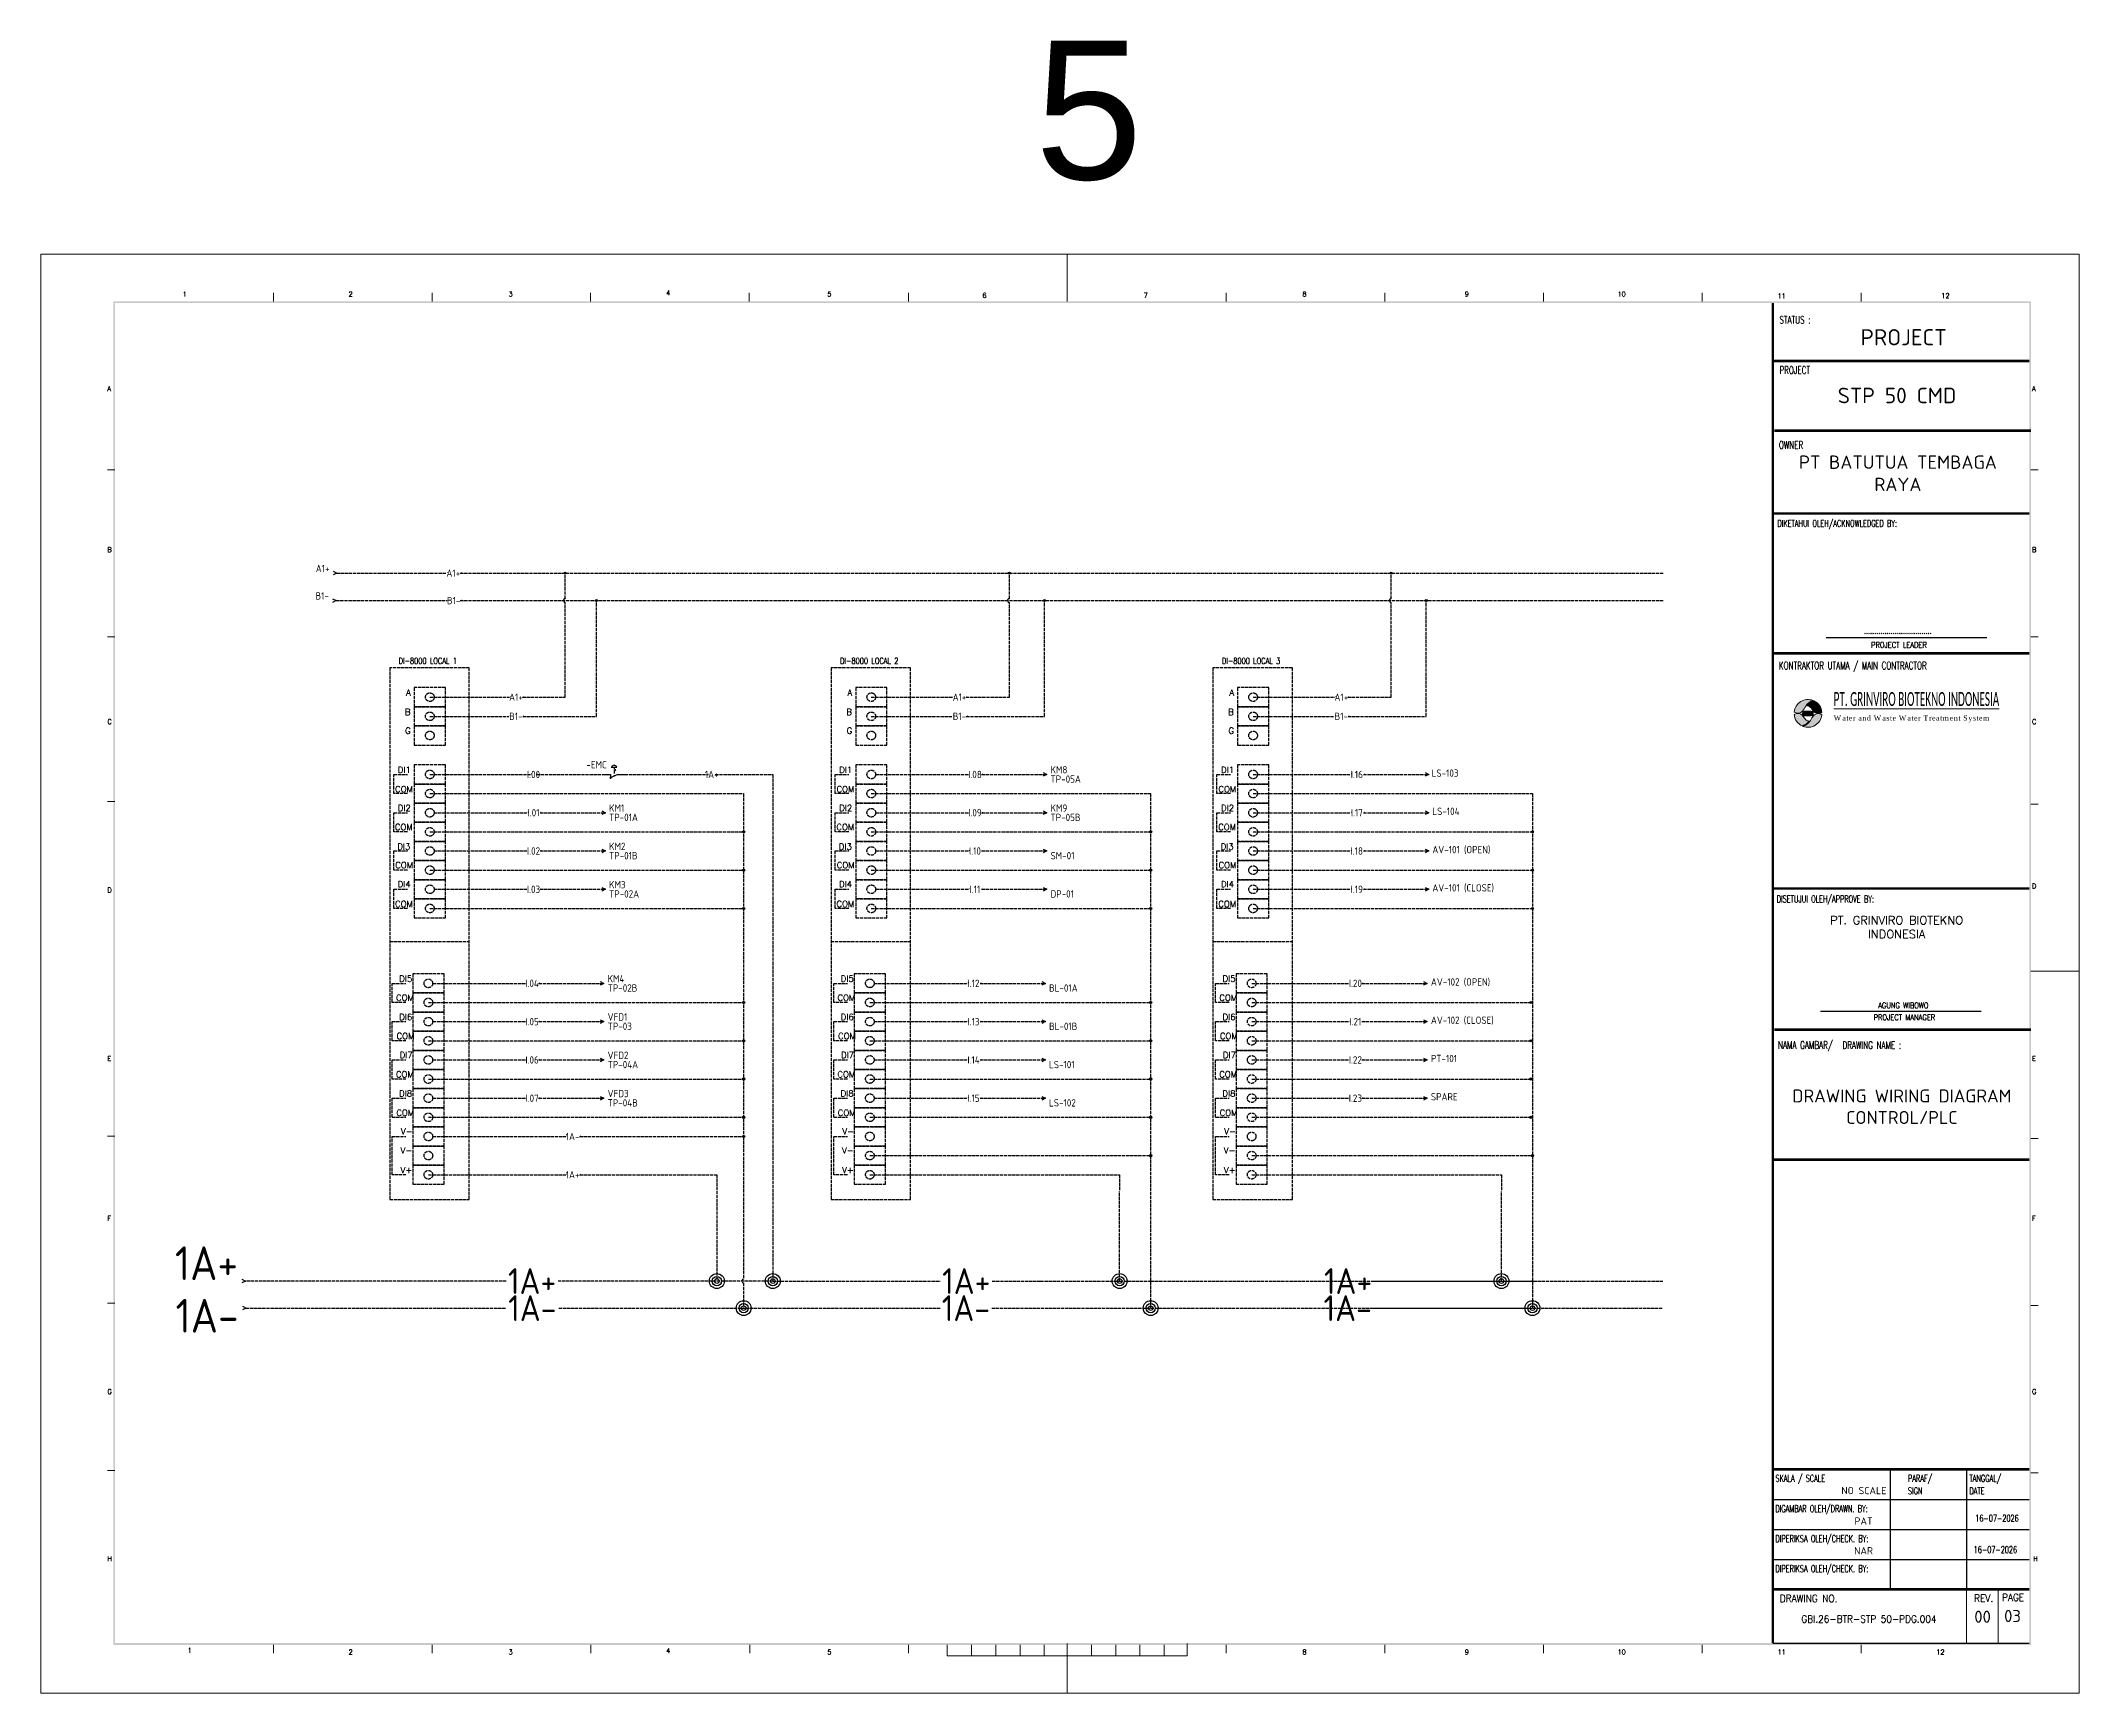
# Model space of a CAD drawing. Header units: millimetres. Extents: x 67033 to 212947, y 35102 to 335921.
# Drawn here: x 67033 to 74551, y 157136 to 163233 of the extents above; entities that cross this region are included whole.
import ezdxf
from ezdxf.enums import TextEntityAlignment as Align

# ---------------------------------------------------------------- set-up
doc = ezdxf.new("R2010")
doc.units = ezdxf.units.MM
doc.linetypes.add('ACAD_ISO02W100', pattern=[15, 12, -3])
for name, color, linetype in [('BORDER', 7, 'Continuous'), ('DESC', 1, 'Continuous'), ('MISC', 2, 'Continuous'), ('RED_2.5mm^2', 1, 'Continuous'), ('S-Kop', 7, 'Continuous'), ('SYMS', 7, 'Continuous'), ('TAGS', 51, 'Continuous'), ('WIRES', 7, 'Continuous')]:
    doc.layers.add(name, color=color, linetype=linetype)
doc.layers.add('G-0.9', color=250, linetype='Continuous', lineweight=9)
doc.styles.add('3', font='ROMANS.SHX', dxfattribs={"width": 0.75})
doc.styles.add('ISOCPEUR', font='isocpeur.ttf')
doc.styles.add('ROMANS', font='romans.shx', dxfattribs={"height": 0.3})
doc.styles.get("Standard").update_dxf_attribs({"font": 'arial.ttf'})
doc.styles.add('WD', font='romans.shx')
doc.styles.add('WD_IEC', font='isocp2.shx', dxfattribs={"width": 0.9, "height": 4})

msp = doc.modelspace()

# ---------------------------------------------------------------- texts
at = {"attachment_point": 1}
for s, width, gutter_width, insert, char_height in [('5', 275674.441, 2556.3, (70699.4, 163232.6), 511.3), ('\\pxqc;{\\Fromans|c0;PT. GRINVIRO BIOTEKNO INDONESIA}', 651.474, 1.76, (73551.7, 160003.2), 30.82)]:
    msp.add_mtext_dynamic_manual_height_columns(s, width=width, gutter_width=gutter_width, heights=[0], dxfattribs=dict(at, insert=insert, char_height=char_height))
at = {"layer": 'BORDER', "linetype": 'Continuous', "lineweight": 9, "style": 'ROMANS'}
for s, height, p in [('1', 17.9, (67556.1, 162288.9)), ('2', 17.9, (68168.4, 162288.9)), ('3', 17.9, (68758.4, 162288.9)), ('4', 17.9, (69339.4, 162293.4)), ('5', 17.9, (69933.8, 162288.9)), ('8', 17.9, (71685.8, 162288.9)), ('9', 17.9, (72284.7, 162288.9)), ('10', 17.88, (72847.9, 162288.9)), ('6', 17.9, (70505.9, 162284.4)), ('7', 17.9, (71100.3, 162284.4)), ('11', 17.88, (73437.8, 162281.9)), ('12', 17.88, (74041.9, 162283)), ('A', 17.9, (67279, 161940.3)), ('A', 17.9, (74376.4, 161940.3)), ('B', 17.9, (67279, 161345.9)), ('B', 17.9, (74376.4, 161345.9)), ('C', 17.9, (67279, 160711.2)), ('C', 17.9, (74376.4, 160711.2)), ('D', 17.9, (67279, 160090)), ('D', 17.9, (74376.4, 160104.8)), ('E', 17.9, (67279, 159468.7)), ('E', 17.9, (74376.4, 159468.7)), ('F', 17.9, (67279, 158878.8)), ('F', 17.9, (74376.4, 158878.8)), ('G', 17.9, (67279, 158239.6)), ('G', 17.9, (74376.4, 158239.6)), ('H', 17.9, (67279, 157622.9)), ('H', 17.9, (74380.9, 157622.9)), ('1', 17.9, (67574, 157284.8)), ('2', 17.9, (68168.4, 157278.7)), ('3', 17.9, (68758.4, 157278.7)), ('4', 17.9, (69339.4, 157283.2)), ('5', 17.9, (69933.8, 157278.7)), ('8', 17.9, (71685.8, 157278.7)), ('9', 17.9, (72284.7, 157278.7)), ('10', 17.88, (72847.9, 157278.7)), ('11', 17.88, (73437.8, 157278.7)), ('12', 17.88, (74023.3, 157278.7))]:
    msp.add_text(s, height=height, dxfattribs=at).set_placement(p)
at = {"layer": 'BORDER', "linetype": 'Continuous', "lineweight": 9, "style": 'ISOCPEUR'}
for s, p in [('NO SCALE', (73756.7, 157870.1)), ('PAT', (73755.4, 157757.5)), ('NAR', (73755.4, 157648))]:
    msp.add_text(s, height=26.82, dxfattribs=at).set_placement(p, align=Align.CENTER)
at = {"layer": 'BORDER', "linetype": 'Continuous', "lineweight": 9, "style": 'ROMANS', "width": 0.9}
for s, height, p in [('DRAWING NO.', 26.816, (73552.7, 157472.1)), ('REV.', 26.82, (74198.3, 157472.7)), ('GBI.26-BTR-STP 50-PDG.004', 26.816, (73775.1, 157396.1))]:
    msp.add_text(s, height=height, dxfattribs=at).set_placement(p, align=Align.CENTER)
at = {"layer": 'BORDER', "color": 7, "lineweight": 9, "style": 'ROMANS', "width": 0.9}
msp.add_text('PAGE', height=26.82, dxfattribs=at).set_placement((74266, 157476))
at = {"layer": 'BORDER', "linetype": 'Continuous', "lineweight": 9, "style": 'ISOCPEUR'}
for s, p in [('00', (74194.3, 157418)), ('03', (74304.7, 157420.8))]:
    msp.add_text(s, height=44.69, dxfattribs=at).set_placement(p, align=Align.MIDDLE)
at = {"layer": 'BORDER', "color": 4, "lineweight": 9, "attachment_point": 5, "style": 'ISOCPEUR'}
for s, insert, char_height, width in [('{\\C256;PROJECT}', (73903.3, 162138.6), 59.592, 938.234), ('{\\C256;STP 50 CMD}', (73878.6, 161923.8), 57.208, 951.976), ('{\\C256;PT BATUTUA TEMBAGA RAYA}', (73882, 161636.7), 49.237, 788.086), ('{\\C256;DRAWING WIRING DIAGRAM CONTROL/PLC}', (73896.4, 159299.7), 47.674, 951.976)]:
    msp.add_mtext(s, dxfattribs=dict(at, insert=insert, char_height=char_height, width=width))
at = {"layer": 'G-0.9', "color": 0, "linetype": 'ByBlock', "lineweight": 9, "insert": (73645.2, 160829.7), "char_height": 21.2734, "attachment_point": 1}
msp.add_mtext_dynamic_manual_height_columns('\\pxql;{\\fCalibri|b0|i0|c0|p34;\\H2.4242x;\\W0.51;\\LPT. GRINVIRO BIOTEKNO INDONESIA\\fBatang|b1|i0|c0|p18;\\H0.49499x;\\T0.95;\\P\\pq*;\\fBatang|b0|i0|c129|p18;\\H0.76917x;\\W0.8;\\T1.17;\\lWate\\fBatang|b0|i0|c0|p18;r and Waste Water Treatment System}', width=1321.664, gutter_width=2.34, heights=[0], dxfattribs=at)
at = {"layer": 'S-Kop', "color": 7, "linetype": 'ByBlock', "style": '3', "width": 0.7}
for s, height, p in [('STATUS :', 27.7, (73445.1, 162189.1)), ('PROJECT', 27.7, (73445.1, 162003.7)), ('OWNER', 27.7, (73443.1, 161727.2)), ('DIKETAHUI OLEH/ACKNOWLEDGED BY:', 25.177, (73437.6, 161439.2)), ('.................................', 25.177, (73756.9, 161043.9)), ('PROJECT LEADER', 20.981, (73783.3, 160993.2)), ('KONTRAKTOR UTAMA / MAIN CONTRACTOR', 27.695, (73443.1, 160913.4)), ('DISETUJUI OLEH/APPROVE BY:', 25.177, (73435.2, 160053.6)), ('AGUNG WIBOWO', 20.981, (73809.2, 159662.9)), ('PROJECT MANAGER', 20.981, (73792.6, 159618.9)), ('NAMA GAMBAR/', 27.695, (73440.1, 159513.6)), ('DRAWING NAME :', 27.695, (73677.7, 159513.1)), ('SKALA / SCALE', 25.177, (73430.3, 157916.2)), ('PARAF/', 25.18, (73919, 157916.3)), ('TANGGAL/', 25.18, (74145.8, 157916.3)), ('SIGN', 25.18, (73919, 157869.7)), ('DATE', 25.18, (74145.8, 157869.7)), ('DIGAMBAR OLEH/DRAWN. BY:', 25.177, (73430.3, 157804.4)), ('16-07-2026', 25.18, (74167.4, 157768.9)), ('DIPERIKSA OLEH/CHECK. BY:', 25.177, (73430.3, 157693.6)), ('16-07-2026', 25.18, (74161.5, 157652.9)), ('DIPERIKSA OLEH/CHECK. BY:', 25.177, (73430.3, 157582.8))]:
    msp.add_text(s, height=height, dxfattribs=at).set_placement(p)
at = {"layer": 'WIRES', "linetype": 'ACAD_ISO02W100', "style": '3', "width": 0.7}
for s, p in [('DI-8000 LOCAL 1', (68352.9, 160933.2)), ('DI-8000 LOCAL 2', (69981, 160933.2)), ('DI-8000 LOCAL 3', (71389.1, 160933.2))]:
    msp.add_text(s, height=22.883, dxfattribs=at).set_placement(p)
at = {"layer": 'WIRES', "linetype": 'ACAD_ISO02W100', "char_height": 22.88, "attachment_point": 3, "style": 'WD'}
for s, insert, width in [('{\\C7;A}', (68397.7, 160839), 62.762), ('{\\C7;A}', (70025.8, 160839), 62.762), ('{\\C7;A}', (71433.9, 160839), 62.762), ('{\\C7;B}', (68396.6, 160767.8), 155.956), ('{\\C7;B}', (70024.6, 160767.8), 155.956), ('{\\C7;B}', (71432.7, 160767.8), 155.956), ('{\\C7;G}', (68397.7, 160698.4), 62.762), ('{\\C7;G}', (70025.8, 160698.4), 62.762), ('{\\C7;G}', (71433.9, 160698.4), 62.762), ('{\\C7;DI1}', (68397.7, 160554), 62.762), ('{\\C7;DI1}', (70025.8, 160554), 62.762), ('{\\C7;DI1}', (71433.9, 160554), 62.762), ('{\\C7;COM}', (68405.6, 160482.8), 157.4), ('{\\C7;COM}', (70033.6, 160482.8), 157.4), ('{\\C7;COM}', (71441.7, 160482.8), 157.4), ('{\\C7;DI2}', (68397.7, 160413.3), 62.762), ('{\\C7;DI2}', (70025.8, 160413.3), 62.762), ('{\\C7;DI2}', (71433.9, 160413.3), 62.762), ('{\\C7;COM}', (68404.9, 160342.8), 62.762), ('{\\C7;COM}', (70033, 160342.8), 62.762), ('{\\C7;COM}', (71441.1, 160342.8), 62.762), ('{\\C7;COM}', (68406.2, 160202.5), 80.852), ('{\\C7;DI3}', (68396.2, 160270.9), 85.867), ('{\\C7;COM}', (70034.3, 160202.5), 80.852), ('{\\C7;DI3}', (70024.2, 160270.9), 85.867), ('{\\C7;COM}', (71442.4, 160202.5), 80.852), ('{\\C7;DI3}', (71432.3, 160270.9), 85.867), ('{\\C7;DI4}', (68397.4, 160132.2), 89.968), ('{\\C7;DI4}', (70025.4, 160132.2), 89.968), ('{\\C7;DI4}', (71433.5, 160132.2), 89.968), ('{\\C7;COM}', (68405.4, 160059.3), 90.361), ('{\\C7;COM}', (70033.4, 160059.3), 90.361), ('{\\C7;COM}', (71441.5, 160059.3), 90.361), ('{\\C7;DI5}', (68403.3, 159783.5), 62.762), ('{\\C7;DI5}', (70031.4, 159783.5), 62.762), ('{\\C7;DI5}', (71439.5, 159783.5), 62.762), ('{\\C7;COM}', (68409.1, 159713.1), 62.762), ('{\\C7;COM}', (70037.1, 159713.1), 62.762), ('{\\C7;COM}', (71445.2, 159713.1), 62.762), ('{\\C7;DI6}', (68403.3, 159642), 62.762), ('{\\C7;DI6}', (70031.4, 159642), 62.762), ('{\\C7;DI6}', (71439.5, 159642), 62.762), ('{\\C7;COM}', (68411.1, 159571.7), 62.762), ('{\\C7;COM}', (70039.2, 159571.7), 62.762), ('{\\C7;COM}', (71447.3, 159571.7), 62.762), ('{\\C7;DI7}', (68404.6, 159501.7), 157.4), ('{\\C7;DI7}', (70032.7, 159501.7), 157.4), ('{\\C7;DI7}', (71440.8, 159501.7), 157.4), ('{\\C7;COM}', (68408.7, 159430.6), 62.762), ('{\\C7;COM}', (70036.8, 159430.6), 62.762), ('{\\C7;COM}', (71444.9, 159430.6), 62.762), ('{\\C7;DI8}', (68402.7, 159360), 62.762), ('{\\C7;DI8}', (70030.8, 159360), 62.762), ('{\\C7;DI8}', (71438.9, 159360), 62.762), ('{\\C7;COM}', (68410.2, 159288.7), 85.867), ('{\\C7;COM}', (70038.2, 159288.7), 85.867), ('{\\C7;COM}', (71446.3, 159288.7), 85.867), ('{\\C7;V-}', (68402.9, 159149.5), 89.968), ('{\\C7;V-}', (68404.5, 159220.4), 80.852), ('{\\C7;V-}', (70031, 159149.5), 89.968), ('{\\C7;V-}', (70032.5, 159220.4), 80.852), ('{\\C7;V-}', (71439.1, 159149.5), 89.968), ('{\\C7;V-}', (71440.6, 159220.4), 80.852), ('{\\C7;V+}', (68403.3, 159077), 90.361), ('{\\C7;V+}', (70031.4, 159077), 90.361), ('{\\C7;V+}', (71439.5, 159077), 90.361)]:
    msp.add_mtext(s, dxfattribs=dict(at, insert=insert, width=width))

# ---------------------------------------------------------------- blocks, each defined once
blk = doc.blocks.new('HPB12ML')
for p, q in [((-7.5, 0), (-2.5, 0)), ((2.5, 0), (-3.1, -2.5)), ((-2.5, 0), (-2.5, -2.9)), ((-1.9, 5), (1.9, 5)), ((0, 5), (0, 3.7)), ((1.2, 3.1), (0, 3.7)), ((0, 2.5), (1.2, 3.1)), ((0, 2.5), (0, 0.6)), ((2.5, 0), (7.5, 0)), ((0, -0.6), (0, -1.1))]:
    blk.add_line(p, q)
blk.add_arc((0, 4.2), 2.03, 22.6199, 157.3801)
at = {"style": 'WD_IEC'}
for tag, p in [('TAG1', (-5, 4.1)), ('INST', (-5, 10.1)), ('LOC', (-5, 7.1)), ('DESC2', (-5, -13.5)), ('DESC1', (-5, -10.5)), ('DESC3', (-5, -16.5))]:
    blk.add_attdef(tag, text='', height=2.5, dxfattribs=at).set_placement(p, align=Align.RIGHT)
for tag, p, height, flags in [('X4TERM01', (-7.5, 0), 0.32, 1), ('TERM01', (-7.5, 1), 2, 8), ('MFG', (4.9, 12.1), 1.5, 9), ('CAT', (4.9, 9.6), 1.5, 9), ('X1TERM02', (7.5, 0), 0.32, 1), ('X8LINK', (0, -1.7), 0.32, 1), ('ASSYCODE', (3.5, -2.8), 1, 1), ('FAMILY', (3.5, -4.2), 1, 1), ('CATDESC', (3.5, -5.8), 1, 1), ('CONTACT', (3.5, -7.5), 1, 1), ('COMMON', (4.8, -8.8), 1, 1)]:
    blk.add_attdef(tag, p, '', height=height, dxfattribs=dict(at, flags=flags))
at = {"style": 'WD_IEC', "flags": 8}
blk.add_attdef('TERM02', text='', height=2, dxfattribs=at).set_placement((7.5, 1), align=Align.RIGHT)
at = {"lineweight": 15, "style": 'WD_IEC'}
blk.add_attdef('XREF', text='', height=2.5, dxfattribs=at).set_placement((-5, -7.5), align=Align.RIGHT)
blk = doc.blocks.new('HT0_LGENERIC')
at = {"style": 'WD_IEC'}
blk.add_attdef('COLOR', text='', height=2.5, dxfattribs=at).set_placement((0, 0), align=Align.MIDDLE_CENTER)
for tag, p in [('X4_TINY_DOT_DONT_REMOVE', (-2.5, 0)), ('X1_TINY_DOT_DONT_REMOVE', (2.5, 0))]:
    blk.add_attdef(tag, p, '', height=0.002, dxfattribs=at)
at = {"style": 'WD_IEC', "flags": 1}
for tag, p in [('X4TERM01', (-2.5, 0)), ('X1TERM01', (2.5, 0))]:
    blk.add_attdef(tag, p, '', height=0.2, dxfattribs=at)
blk = doc.blocks.new('HA1X1')
blk.add_lwpolyline([(-2.5, 1.25), (0, 0), (-2.5, -1.25)])
at = {"style": 'WD_IEC', "flags": 1}
blk.add_attdef('X4TERM01', (0, 0), '', height=0.32, dxfattribs=at)
at = {"style": 'WD_IEC'}
blk.add_attdef('DESC1', (2.5, 0.675), '', height=2.5, dxfattribs=at)
blk.add_attdef('DESC2', text='', height=2.5, dxfattribs=at).set_placement((2.5, -0.675), align=Align.TOP_LEFT)
blk = doc.blocks.new('WDDOT')
for radius in [0.72, 0.449, 0.223]:
    blk.add_circle((0, 0), radius)
blk = doc.blocks.new('HA1X3Y')
blk.add_lwpolyline([(-2.5, 1.25), (0, 0), (-2.5, -1.25)])
at = {"style": 'WD_IEC'}
blk.add_attdef('DESC1', text='', height=2.5, dxfattribs=at).set_placement((-5, 0.675), align=Align.RIGHT)
at = {"style": 'WD_IEC', "flags": 1}
blk.add_attdef('X1TERM01', (0, 0), '', height=0.32, dxfattribs=at)
at = {"style": 'WD_IEC'}
blk.add_attdef('DESC2', text='', height=2.5, dxfattribs=at).set_placement((-5, -0.675), align=Align.TOP_RIGHT)

# ---------------------------------------------------------------- hatches: boundary and pattern name
at = {"layer": 'G-0.9', "true_color": 0x139b48}
h = msp.add_hatch(color=114, dxfattribs=at)
edge = h.paths.add_edge_path(flags=0)
edge.add_spline(control_points=[(73601.6, 160745.9), (73601, 160746.2), (73599.7, 160746.8), (73598.2, 160747.4), (73596.9, 160747.9), (73596, 160748.3), (73595, 160748.7), (73594, 160749), (73593, 160749.3), (73592, 160749.6), (73591, 160749.8), (73590, 160750), (73589, 160750.1), (73587.6, 160750.2), (73585.9, 160750.2), (73584.2, 160750), (73582.9, 160749.7), (73581.9, 160749.4), (73580.9, 160749.1), (73579.9, 160748.7), (73579, 160748.3), (73577.7, 160747.6), (73576.3, 160746.8), (73574.6, 160745.6), (73573, 160744.2), (73571.5, 160742.8), (73570.1, 160741.3), (73568.8, 160739.7), (73567.8, 160738.3), (73567, 160737.2), (73566.2, 160736.1), (73565.5, 160734.9), (73564.8, 160733.8), (73564.3, 160732.9), (73563.7, 160732), (73563.2, 160731.1), (73562.7, 160730.2), (73562, 160729), (73561.3, 160727.8), (73560.7, 160726.7), (73560.1, 160725.8), (73559.6, 160724.9), (73558.9, 160723.8), (73558, 160722.3), (73556.8, 160720.7), (73555.1, 160718.5), (73552.9, 160715.9), (73549.8, 160713.1), (73546.6, 160710.5), (73543.7, 160708.7), (73541.3, 160707.4), (73539.5, 160706.5), (73537.6, 160705.6), (73535.1, 160704.5), (73533.3, 160703.7), (73532, 160703.1)], knot_values=[-1, -1, -1, -1, -0.977273, -0.954545, -0.943182, -0.931818, -0.920455, -0.909091, -0.897727, -0.886364, -0.875, -0.863636, -0.852273, -0.840909, -0.818182, -0.795455, -0.784091, -0.772727, -0.761364, -0.75, -0.738636, -0.727273, -0.704545, -0.681818, -0.659091, -0.636364, -0.613636, -0.590909, -0.568182, -0.556818, -0.545455, -0.522727, -0.511364, -0.5, -0.488636, -0.477273, -0.465909, -0.454545, -0.431818, -0.420455, -0.409091, -0.397727, -0.386364, -0.363636, -0.340909, -0.318182, -0.272727, -0.227273, -0.181818, -0.136364, -0.113636, -0.090909, -0.068182, -0.045455, 0, 0, 0, 0], degree=3, periodic=0)
edge.add_arc((73550.6, 160750.8), 51.2, 248.61951, 354.48381)
edge = h.paths.add_edge_path(flags=0)
edge.add_arc((73550.6, 160750.8), 51.2, 68.61951, 174.48381)
edge.add_spline(control_points=[(73499.7, 160755.7), (73500.3, 160755.4), (73501.6, 160754.8), (73503.1, 160754.2), (73504.4, 160753.7), (73505.3, 160753.3), (73506.3, 160752.9), (73507.3, 160752.6), (73508.3, 160752.3), (73509.3, 160752), (73510.3, 160751.8), (73511.3, 160751.6), (73512.3, 160751.5), (73513.7, 160751.4), (73515.4, 160751.4), (73517.1, 160751.6), (73518.4, 160751.9), (73519.4, 160752.2), (73520.4, 160752.5), (73521.4, 160752.9), (73522.3, 160753.3), (73523.6, 160754), (73525, 160754.8), (73526.7, 160756), (73528.3, 160757.4), (73529.8, 160758.8), (73531.2, 160760.3), (73532.5, 160761.9), (73533.7, 160763.5), (73534.7, 160765), (73535.4, 160766.1), (73536, 160767), (73536.5, 160767.8), (73537, 160768.7), (73537.6, 160769.6), (73538.1, 160770.5), (73538.6, 160771.4), (73539.1, 160772.3), (73539.6, 160773.2), (73540.1, 160774), (73540.6, 160774.9), (73541.2, 160775.8), (73541.7, 160776.7), (73542.4, 160777.8), (73543.3, 160779.3), (73544.5, 160780.9), (73546.2, 160783.1), (73548.4, 160785.7), (73551.5, 160788.5), (73554.7, 160791.1), (73557.6, 160792.9), (73560, 160794.2), (73562.4, 160795.4), (73565.5, 160796.8), (73568, 160797.9), (73569.3, 160798.5)], knot_values=[-1, -1, -1, -1, -0.977273, -0.954545, -0.943182, -0.931818, -0.920455, -0.909091, -0.897727, -0.886364, -0.875, -0.863636, -0.852273, -0.840909, -0.818182, -0.795455, -0.784091, -0.772727, -0.761364, -0.75, -0.738636, -0.727273, -0.704545, -0.681818, -0.659091, -0.636364, -0.613636, -0.590909, -0.568182, -0.545455, -0.534091, -0.522727, -0.511364, -0.5, -0.488636, -0.477273, -0.465909, -0.454545, -0.443182, -0.431818, -0.420455, -0.409091, -0.397727, -0.386364, -0.363636, -0.340909, -0.318182, -0.272727, -0.227273, -0.181818, -0.136364, -0.113636, -0.090909, -0.045455, 0, 0, 0, 0], degree=3, periodic=0)
at = {"layer": 'G-0.9', "true_color": 0x105689}
h = msp.add_hatch(color=146, dxfattribs=at)
edge = h.paths.add_edge_path(flags=0)
edge.add_arc((73550.6, 160750.8), 51.2, 3.79905, 64.97091)
edge.add_spline(control_points=[(73572.3, 160797.2), (73571.1, 160796.7), (73569.3, 160795.8), (73566.9, 160794.7), (73565.1, 160793.8), (73563.3, 160792.9), (73561.6, 160791.9), (73559.8, 160791), (73558.1, 160789.9), (73556.5, 160788.8), (73554.4, 160787.2), (73551.9, 160785.1), (73549, 160782.3), (73547.3, 160780.3), (73546.4, 160779.2)], knot_values=[0, 0, 0, 0, 0.125, 0.1875, 0.25, 0.3125, 0.375, 0.4375, 0.5, 0.5625, 0.625, 0.75, 0.875, 1, 1, 1, 1], degree=3, periodic=0)
edge.add_spline(control_points=[(73546.4, 160779.2), (73547, 160779.2), (73548.1, 160779.2), (73549.8, 160778.9), (73551.4, 160778.6), (73553, 160778.1), (73554.3, 160777.5), (73555.2, 160776.9), (73555.9, 160776.5), (73556.6, 160776), (73557.3, 160775.5), (73557.9, 160775), (73558.8, 160774.2), (73559.6, 160773.5), (73560.4, 160772.7), (73561, 160772.1), (73561.5, 160771.5), (73562.2, 160770.6), (73563, 160769.7), (73563.7, 160768.9), (73564.3, 160768), (73565.2, 160766.9), (73566.2, 160765.5), (73567.2, 160764.2), (73568.2, 160762.8), (73569.2, 160761.5), (73570.1, 160760.4), (73570.8, 160759.6), (73571.4, 160758.9), (73571.9, 160758.3), (73572.4, 160757.6), (73572.9, 160757.1), (73573.3, 160756.7), (73573.6, 160756.4), (73573.9, 160756.1), (73574.3, 160755.7), (73574.8, 160755.3), (73575.4, 160754.7), (73576.3, 160754), (73577.5, 160753.3), (73579, 160752.5), (73580.6, 160751.9), (73582.7, 160751.3), (73584.9, 160750.9), (73587.2, 160750.8), (73589.4, 160750.8), (73592.2, 160751.1), (73594.9, 160751.8), (73597, 160752.4), (73599.1, 160753.1), (73600.7, 160753.8), (73601.7, 160754.2)], knot_values=[0, 0, 0, 0, 0.025, 0.05, 0.075, 0.1, 0.125, 0.1375, 0.15, 0.1625, 0.175, 0.1875, 0.2, 0.225, 0.2375, 0.25, 0.2625, 0.275, 0.3, 0.3125, 0.325, 0.35, 0.375, 0.4, 0.425, 0.45, 0.475, 0.4875, 0.5, 0.5125, 0.525, 0.5375, 0.54375, 0.55, 0.55625, 0.5625, 0.575, 0.5875, 0.6, 0.625, 0.65, 0.675, 0.7, 0.75, 0.775, 0.8, 0.85, 0.9, 0.925, 0.95, 1, 1, 1, 1], degree=3, periodic=0)
edge = h.paths.add_edge_path(flags=0)
edge.add_arc((73550.6, 160750.8), 51.2, 183.79905, 244.97091, ccw=False)
edge.add_spline(control_points=[(73499.6, 160747.4), (73500.6, 160747.8), (73502.2, 160748.5), (73504.3, 160749.2), (73505.9, 160749.7), (73507.5, 160750.1), (73509.7, 160750.5), (73511.9, 160750.8), (73514.1, 160750.8), (73516.4, 160750.7), (73518.6, 160750.3), (73520.7, 160749.7), (73522.3, 160749.1), (73523.8, 160748.3), (73525.2, 160747.4), (73526.3, 160746.5), (73527, 160745.9), (73527.4, 160745.5), (73527.7, 160745.2), (73528, 160744.9), (73528.4, 160744.5), (73528.8, 160744), (73529.4, 160743.3), (73529.9, 160742.7), (73530.5, 160742), (73531.2, 160741.2), (73532.1, 160740.1), (73533.1, 160738.8), (73534.1, 160737.4), (73535.1, 160736.1), (73536.1, 160734.7), (73537, 160733.6), (73537.6, 160732.7), (73538.3, 160731.9), (73539.1, 160731), (73539.8, 160730.1), (73540.3, 160729.5), (73540.9, 160728.9), (73541.7, 160728.1), (73542.5, 160727.4), (73543.4, 160726.6), (73544, 160726.1), (73544.7, 160725.6), (73545.4, 160725.1), (73546.1, 160724.7), (73547, 160724.1), (73548.3, 160723.5), (73549.9, 160723), (73551.5, 160722.7), (73553.2, 160722.4), (73554.3, 160722.4), (73554.9, 160722.4)], knot_values=[0, 0, 0, 0, 0.05, 0.075, 0.1, 0.125, 0.15, 0.2, 0.225, 0.25, 0.3, 0.325, 0.35, 0.375, 0.4, 0.425, 0.4375, 0.44375, 0.45, 0.45625, 0.4625, 0.475, 0.4875, 0.5, 0.5125, 0.525, 0.55, 0.575, 0.6, 0.625, 0.65, 0.675, 0.6875, 0.7, 0.725, 0.7375, 0.75, 0.7625, 0.775, 0.8, 0.8125, 0.825, 0.8375, 0.85, 0.8625, 0.875, 0.9, 0.925, 0.95, 0.975, 1, 1, 1, 1], degree=3, periodic=0)
edge.add_spline(control_points=[(73554.9, 160722.4), (73554, 160721.3), (73552.3, 160719.3), (73549.4, 160716.5), (73546.9, 160714.4), (73544.8, 160712.8), (73543.2, 160711.7), (73541.5, 160710.6), (73539.7, 160709.7), (73538, 160708.7), (73536.2, 160707.8), (73534.4, 160706.9), (73532, 160705.8), (73530.2, 160704.9), (73529, 160704.4)], knot_values=[0, 0, 0, 0, 0.125, 0.25, 0.375, 0.4375, 0.5, 0.5625, 0.625, 0.6875, 0.75, 0.8125, 0.875, 1, 1, 1, 1], degree=3, periodic=0)
at = {"layer": 'G-0.9', "true_color": 0x000000}
h = msp.add_hatch(color=18, dxfattribs=at)
edge = h.paths.add_edge_path(flags=0)
edge.add_spline(control_points=[(73536.1, 160759.1), (73535.8, 160759), (73535.4, 160758.8), (73534.9, 160758.5), (73534.6, 160758.4), (73534.2, 160758.2), (73533.8, 160758), (73533.5, 160757.8), (73533.3, 160757.7), (73533.1, 160757.5), (73532.8, 160757.4), (73532.5, 160757.1), (73532.2, 160756.9), (73531.9, 160756.6), (73531.6, 160756.4), (73531.3, 160756), (73530.9, 160755.5), (73530.5, 160754.8), (73530.2, 160754.1), (73529.9, 160753.3), (73529.7, 160752.2), (73529.6, 160750.8), (73529.7, 160749.1), (73530, 160747.8), (73530.4, 160746.8), (73530.8, 160746.1), (73531.1, 160745.6), (73531.5, 160745.2), (73531.7, 160744.9), (73532, 160744.7), (73532.3, 160744.4), (73532.6, 160744.2), (73532.9, 160743.9), (73533.3, 160743.7), (73533.6, 160743.5), (73534, 160743.3), (73534.4, 160743), (73535, 160742.7), (73535.5, 160742.4), (73535.8, 160742.3)], knot_values=[0, 0, 0, 0, 0.035714, 0.053571, 0.071429, 0.089286, 0.107143, 0.125, 0.133929, 0.142857, 0.160714, 0.178571, 0.196429, 0.214286, 0.232143, 0.25, 0.285714, 0.321429, 0.357143, 0.392857, 0.428571, 0.5, 0.571429, 0.642857, 0.678571, 0.714286, 0.75, 0.767857, 0.785714, 0.803571, 0.821429, 0.839286, 0.857143, 0.875, 0.892857, 0.910714, 0.928571, 0.964286, 1, 1, 1, 1], degree=3, periodic=0)
edge.add_line((73535.8, 160742.3), (73545.7, 160742.3))
edge.add_line((73545.7, 160742.3), (73545.7, 160752.9))
edge.add_line((73545.7, 160752.9), (73537.4, 160752.9))
edge.add_line((73537.4, 160752.9), (73537.4, 160748.5))
edge.add_line((73537.4, 160748.5), (73541.3, 160748.5))
edge.add_line((73541.3, 160748.5), (73541.3, 160746.6))
edge.add_line((73541.3, 160746.6), (73537.1, 160746.6))
edge.add_spline(control_points=[(73537.1, 160746.6), (73536.9, 160746.6), (73536.6, 160746.8), (73536.3, 160746.9), (73536.1, 160747), (73535.9, 160747.1), (73535.7, 160747.3), (73535.6, 160747.3), (73535.5, 160747.4), (73535.4, 160747.5), (73535.2, 160747.7), (73534.9, 160747.9), (73534.7, 160748.2), (73534.5, 160748.6), (73534.3, 160749), (73534, 160749.8), (73533.9, 160750.8), (73534.1, 160751.8), (73534.2, 160752.4), (73534.4, 160752.8), (73534.6, 160753.1), (73534.7, 160753.3), (73534.9, 160753.4), (73535, 160753.6), (73535.2, 160753.7), (73535.3, 160753.8), (73535.4, 160753.9), (73535.5, 160754), (73535.6, 160754), (73535.7, 160754.1), (73535.8, 160754.2), (73536, 160754.3), (73536.2, 160754.4), (73536.4, 160754.5), (73536.6, 160754.7), (73536.8, 160754.8), (73537, 160754.8)], knot_values=[0, 0, 0, 0, 0.057692, 0.072115, 0.086538, 0.115385, 0.144231, 0.151442, 0.158654, 0.173077, 0.201923, 0.230769, 0.269231, 0.307692, 0.346154, 0.384615, 0.538462, 0.615385, 0.653846, 0.692308, 0.730769, 0.75, 0.769231, 0.788462, 0.807692, 0.826923, 0.836538, 0.846154, 0.855769, 0.865385, 0.884615, 0.903846, 0.923077, 0.942308, 0.961538, 1, 1, 1, 1], degree=3, periodic=0)
edge.add_line((73537, 160754.8), (73545.7, 160754.8))
edge.add_line((73545.7, 160754.8), (73545.7, 160759.1))
edge.add_line((73545.7, 160759.1), (73536.1, 160759.1))
h.paths.add_polyline_path([(73568.9, 160759.1), (73564.6, 160759.1), (73564.6, 160742.3), (73568.9, 160742.3)], flags=0)
edge = h.paths.add_edge_path(flags=0)
edge.add_line((73551, 160754.8), (73551, 160746.6))
edge.add_line((73551, 160746.6), (73557.9, 160746.6))
edge.add_spline(control_points=[(73557.9, 160746.6), (73557.9, 160746.6), (73558, 160746.7), (73558.1, 160746.8), (73558.2, 160746.9), (73558.3, 160747), (73558.4, 160747), (73558.4, 160747.1), (73558.4, 160747.1), (73558.4, 160747.1), (73558.5, 160747.2), (73558.5, 160747.2), (73558.5, 160747.3), (73558.5, 160747.3), (73558.6, 160747.4), (73558.6, 160747.5), (73558.6, 160747.6), (73558.6, 160747.6), (73558.6, 160747.7), (73558.5, 160747.7), (73558.5, 160747.7), (73558.5, 160747.8), (73558.5, 160747.8), (73558.5, 160747.9), (73558.5, 160747.9), (73558.4, 160747.9), (73558.4, 160748), (73558.3, 160748.1), (73558.3, 160748.2), (73558.1, 160748.3), (73558.1, 160748.4), (73558, 160748.5)], knot_values=[0, 0, 0, 0, 0.076923, 0.153846, 0.192308, 0.230769, 0.269231, 0.288462, 0.307692, 0.326923, 0.346154, 0.365385, 0.384615, 0.423077, 0.461538, 0.5, 0.538462, 0.576923, 0.596154, 0.615385, 0.634615, 0.653846, 0.673077, 0.692308, 0.711538, 0.730769, 0.769231, 0.807692, 0.846154, 0.923077, 1, 1, 1, 1], degree=3, periodic=0)
edge.add_line((73558, 160748.5), (73553.6, 160748.5))
edge.add_line((73553.6, 160748.5), (73553.6, 160752.9))
edge.add_line((73553.6, 160752.9), (73558, 160752.9))
edge.add_spline(control_points=[(73558, 160752.9), (73558.1, 160752.9), (73558.1, 160753), (73558.2, 160753.1), (73558.3, 160753.2), (73558.3, 160753.2), (73558.3, 160753.3), (73558.4, 160753.3), (73558.4, 160753.4), (73558.4, 160753.4), (73558.4, 160753.4), (73558.5, 160753.5), (73558.5, 160753.5), (73558.5, 160753.6), (73558.5, 160753.6), (73558.5, 160753.7), (73558.6, 160753.8), (73558.6, 160753.9), (73558.6, 160753.9), (73558.5, 160754), (73558.5, 160754.1), (73558.5, 160754.1), (73558.5, 160754.2), (73558.5, 160754.2), (73558.4, 160754.3), (73558.4, 160754.3), (73558.4, 160754.3), (73558.4, 160754.4), (73558.3, 160754.4), (73558.3, 160754.5), (73558.3, 160754.5), (73558.2, 160754.6), (73558.1, 160754.7), (73558.1, 160754.8), (73558, 160754.8)], knot_values=[0, 0, 0, 0, 0.090909, 0.136364, 0.159091, 0.181818, 0.204545, 0.227273, 0.25, 0.272727, 0.295455, 0.318182, 0.340909, 0.363636, 0.386364, 0.409091, 0.454545, 0.5, 0.545455, 0.590909, 0.613636, 0.636364, 0.659091, 0.681818, 0.704545, 0.727273, 0.75, 0.772727, 0.795455, 0.818182, 0.840909, 0.863636, 0.909091, 1, 1, 1, 1], degree=3, periodic=0)
edge.add_line((73558, 160754.8), (73551, 160754.8))
edge = h.paths.add_edge_path(flags=0)
edge.add_line((73546.8, 160759.1), (73559.1, 160759.1))
edge.add_spline(control_points=[(73559.1, 160759.1), (73559.3, 160759), (73559.5, 160758.9), (73559.8, 160758.8), (73560, 160758.7), (73560.2, 160758.6), (73560.4, 160758.4), (73560.6, 160758.4), (73560.7, 160758.3), (73560.8, 160758.2), (73560.9, 160758.1), (73561, 160758.1), (73561.3, 160757.9), (73561.5, 160757.6), (73561.8, 160757.3), (73561.9, 160757.1), (73562.1, 160756.8), (73562.2, 160756.6), (73562.4, 160756.3), (73562.5, 160756), (73562.6, 160755.6), (73562.7, 160755), (73562.8, 160754.3), (73562.9, 160753.7), (73562.8, 160753.2), (73562.8, 160752.8), (73562.7, 160752.4), (73562.6, 160752.1), (73562.5, 160751.9), (73562.4, 160751.7), (73562.3, 160751.5), (73562.2, 160751.3), (73562.1, 160751), (73562, 160750.8), (73561.9, 160750.7)], knot_values=[0, 0, 0, 0, 0.045455, 0.068182, 0.090909, 0.113636, 0.136364, 0.159091, 0.170455, 0.181818, 0.193182, 0.204545, 0.227273, 0.272727, 0.318182, 0.340909, 0.363636, 0.409091, 0.431818, 0.454545, 0.5, 0.545455, 0.636364, 0.681818, 0.727273, 0.772727, 0.818182, 0.840909, 0.863636, 0.886364, 0.909091, 0.931818, 0.954545, 1, 1, 1, 1], degree=3, periodic=0)
edge.add_spline(control_points=[(73561.9, 160750.7), (73562, 160750.5), (73562.1, 160750.3), (73562.2, 160750.1), (73562.3, 160749.9), (73562.4, 160749.7), (73562.5, 160749.5), (73562.5, 160749.3), (73562.6, 160749.1), (73562.7, 160748.9), (73562.7, 160748.7), (73562.8, 160748.3), (73562.8, 160747.9), (73562.9, 160747.3), (73562.8, 160746.6), (73562.7, 160745.9), (73562.5, 160745.4), (73562.4, 160745.1), (73562.3, 160744.9), (73562.2, 160744.7), (73562.1, 160744.5), (73561.9, 160744.2), (73561.7, 160743.9), (73561.4, 160743.5), (73561.1, 160743.3), (73560.9, 160743.2), (73560.7, 160743.1), (73560.6, 160743), (73560.4, 160742.9), (73560.2, 160742.8), (73560, 160742.7), (73559.8, 160742.6), (73559.5, 160742.5), (73559.3, 160742.4), (73559.2, 160742.3)], knot_values=[0, 0, 0, 0, 0.041667, 0.0625, 0.083333, 0.104167, 0.125, 0.145833, 0.166667, 0.1875, 0.208333, 0.25, 0.291667, 0.333333, 0.416667, 0.5, 0.541667, 0.5625, 0.583333, 0.604167, 0.625, 0.666667, 0.708333, 0.75, 0.791667, 0.8125, 0.833333, 0.854167, 0.875, 0.895833, 0.916667, 0.9375, 0.958333, 1, 1, 1, 1], degree=3, periodic=0)
edge.add_line((73559.2, 160742.3), (73546.8, 160742.3))
edge.add_line((73546.8, 160742.3), (73546.8, 160759.1))
at = {"layer": 'G-0.9', "true_color": 0xf26722}
h = msp.add_hatch(color=30, dxfattribs=at)
h.dxf.hatch_style = 1
edge = h.paths.add_edge_path()
edge.add_arc((73550.6, 160750.8), 51.2, 3.79905, 64.97091)
edge.add_spline(control_points=[(73572.3, 160797.2), (73571.1, 160796.7), (73569.3, 160795.8), (73566.9, 160794.7), (73565.1, 160793.8), (73563.3, 160792.9), (73561.5, 160792), (73559.8, 160791), (73558.1, 160789.9), (73556.5, 160788.8), (73554.4, 160787.2), (73551.8, 160785.1), (73549, 160782.3), (73547.3, 160780.3), (73546.4, 160779.2)], knot_values=[0, 0, 0, 0, 0.125, 0.1875, 0.25, 0.3125, 0.375, 0.4375, 0.5, 0.5625, 0.625, 0.75, 0.875, 1, 1, 1, 1], degree=3, periodic=0)
edge.add_spline(control_points=[(73546.4, 160779.2), (73547, 160779.2), (73548.1, 160779.2), (73549.7, 160778.9), (73551.4, 160778.6), (73553, 160778.1), (73554.2, 160777.5), (73555.2, 160776.9), (73555.9, 160776.5), (73556.6, 160776), (73557.3, 160775.5), (73557.9, 160775), (73558.8, 160774.2), (73559.6, 160773.5), (73560.4, 160772.7), (73560.9, 160772.1), (73561.5, 160771.5), (73562.2, 160770.6), (73562.9, 160769.8), (73563.6, 160768.9), (73564.3, 160768), (73565.2, 160766.9), (73566.2, 160765.5), (73567.2, 160764.2), (73568.2, 160762.8), (73569.2, 160761.5), (73570.1, 160760.4), (73570.8, 160759.6), (73571.3, 160758.9), (73571.9, 160758.3), (73572.4, 160757.7), (73572.9, 160757.1), (73573.3, 160756.7), (73573.6, 160756.4), (73573.9, 160756.1), (73574.3, 160755.8), (73574.8, 160755.3), (73575.4, 160754.7), (73576.3, 160754.1), (73577.5, 160753.3), (73579, 160752.6), (73580.6, 160751.9), (73582.7, 160751.3), (73584.9, 160750.9), (73587.1, 160750.8), (73589.4, 160750.8), (73592.2, 160751.2), (73594.9, 160751.8), (73597, 160752.4), (73599.1, 160753.2), (73600.7, 160753.8), (73601.7, 160754.2)], knot_values=[0, 0, 0, 0, 0.025, 0.05, 0.075, 0.1, 0.125, 0.1375, 0.15, 0.1625, 0.175, 0.1875, 0.2, 0.225, 0.2375, 0.25, 0.2625, 0.275, 0.3, 0.3125, 0.325, 0.35, 0.375, 0.4, 0.425, 0.45, 0.475, 0.4875, 0.5, 0.5125, 0.525, 0.5375, 0.54375, 0.55, 0.55625, 0.5625, 0.575, 0.5875, 0.6, 0.625, 0.65, 0.675, 0.7, 0.75, 0.775, 0.8, 0.85, 0.9, 0.925, 0.95, 1, 1, 1, 1], degree=3, periodic=0)

# ---------------------------------------------------------------- linework, layer by layer
at = {"linetype": 'ACAD_ISO02W100'}
for p, q in [((68320, 158957.3), (68613.1, 158957.3)), ((69948, 158957.3), (70241.1, 158957.3)), ((71356.1, 158957.3), (71649.2, 158957.3))]:
    msp.add_line(p, q, dxfattribs=at)
at = {"layer": 'BORDER', "linetype": 'Continuous', "lineweight": 9}
for p, q in [((70818.8, 162445.3), (70818.8, 162271)), ((67891.3, 162302.3), (67891.3, 162271)), ((68476.8, 162302.3), (68476.8, 162271)), ((69059.9, 162302.3), (69059.9, 162271)), ((69645.4, 162302.3), (69645.4, 162271)), ((70233.3, 162302.3), (70233.3, 162271)), ((71404.2, 162302.3), (71404.2, 162271)), ((71989.7, 162302.3), (71989.7, 162271)), ((72575.2, 162302.3), (72575.2, 162271)), ((73160.7, 162302.3), (73160.7, 162271)), ((73746.2, 162302.3), (73746.2, 162271)), ((67305.8, 161649.8), (67279, 161649.8)), ((74398.7, 161649.8), (74371.9, 161649.8)), ((67305.8, 161033), (67279, 161033)), ((74398.7, 161033), (74371.9, 161033)), ((67305.8, 160425.2), (67279, 160425.2)), ((74398.7, 160416.2), (74371.9, 160416.2)), ((74550.7, 159799.5), (74371.9, 159799.5)), ((67305.8, 159191.6), (67279, 159191.6)), ((74398.7, 159182.7), (74371.9, 159182.7)), ((67305.8, 158574.8), (67279, 158574.8)), ((74398.7, 158565.9), (74371.9, 158565.9)), ((67305.8, 157958.1), (67279, 157958.1)), ((74398.7, 157949.1), (74371.9, 157949.1)), ((67891.3, 157314.5), (67891.3, 157283.2)), ((68476.8, 157314.5), (68476.8, 157283.2)), ((69062.3, 157314.5), (69062.3, 157283.2)), ((69647.8, 157314.5), (69647.8, 157283.2)), ((70233.3, 157314.5), (70233.3, 157283.2)), ((70376.3, 157274.2), (70376.3, 157314.5)), ((70818.8, 157274.2), (70376.3, 157274.2)), ((70465.7, 157274.2), (70465.7, 157314.5)), ((70465.7, 157274.2), (70465.7, 157314.5)), ((70555.1, 157274.2), (70555.1, 157314.5)), ((70555.1, 157314.5), (70555.1, 157274.2)), ((70644.5, 157274.2), (70644.5, 157314.5)), ((70644.5, 157274.2), (70644.5, 157314.5)), ((70733.8, 157274.2), (70733.8, 157314.5)), ((70733.8, 157314.5), (70733.8, 157274.2)), ((70818.8, 157318.9), (70818.8, 157274.2)), ((70818.8, 157274.2), (70818.8, 157314.5)), ((70818.8, 157310), (70818.8, 157135.7)), ((71261.2, 157274.2), (70818.8, 157274.2)), ((70908.1, 157274.2), (70908.1, 157314.5)), ((70908.1, 157274.2), (70908.1, 157314.5)), ((70997.5, 157274.2), (70997.5, 157314.5)), ((70997.5, 157314.5), (70997.5, 157274.2)), ((71086.9, 157274.2), (71086.9, 157314.5)), ((71086.9, 157274.2), (71086.9, 157314.5)), ((71176.3, 157274.2), (71176.3, 157314.5)), ((71176.3, 157314.5), (71176.3, 157274.2)), ((71261.2, 157318.9), (71261.2, 157274.2)), ((71404.2, 157314.5), (71404.2, 157283.2)), ((71989.7, 157314.5), (71989.7, 157283.2)), ((72575.2, 157314.5), (72575.2, 157283.2)), ((73160.7, 157314.5), (73160.7, 157283.2)), ((73746.2, 157314.5), (73746.2, 157283.2))]:
    msp.add_line(p, q, dxfattribs=at)
at = {"layer": 'BORDER', "lineweight": 9}
for p, q in [((74134.5, 157320.5), (74134.5, 157517.2)), ((74251.2, 157320.5), (74251.2, 157517.2))]:
    msp.add_line(p, q, dxfattribs=at)
at = {"layer": 'BORDER', "linetype": 'Continuous', "lineweight": 9}
msp.add_lwpolyline([(67033.2, 157135.7), (74550.7, 157135.7), (74550.7, 162445.3), (67033.2, 162445.3)], close=True, dxfattribs=at)
at = {"layer": 'BORDER', "lineweight": 9}
for points in [[(67307.2, 162265.2), (67300.9, 162271.5), (67307.2, 157320.5), (67300.9, 157314.1)], [(74366.1, 162265.2), (74372.4, 162271.5), (67307.2, 162265.2), (67300.9, 162271.5)], [(74366.1, 157320.5), (74372.4, 157314), (74366.1, 162265.2), (74372.4, 162271.5)], [(67307.2, 157320.5), (67300.9, 157314.1), (74366.1, 157320.5), (74372.3, 157314.1)]]:
    msp.add_trace(points, dxfattribs=at)
at = {"layer": 'G-0.9', "flags": 128}
for points in [[(73535.8, 160742.3), (73545.7, 160742.3), (73545.7, 160752.9), (73537.4, 160752.9), (73537.4, 160748.5), (73541.3, 160748.5), (73541.3, 160746.6), (73537.1, 160746.6)], [(73537, 160754.8), (73545.7, 160754.8), (73545.7, 160759.1), (73536.1, 160759.1)], [(73559.1, 160759.1), (73546.8, 160759.1), (73546.8, 160742.3), (73559.2, 160742.3)], [(73558, 160754.8), (73551, 160754.8), (73551, 160746.6), (73557.9, 160746.6)], [(73558, 160748.5), (73553.6, 160748.5), (73553.6, 160752.9), (73558, 160752.9)]]:
    msp.add_lwpolyline(points, dxfattribs=at)
msp.add_lwpolyline([(73564.6, 160759.1), (73564.6, 160742.3), (73568.9, 160742.3), (73568.9, 160759.1)], close=True, dxfattribs=at)
at = {"layer": 'G-0.9'}
for start, end in [(68.61951, 174.48381), (183.79905, 244.97091), (248.61951, 354.48381), (3.79905, 64.97091)]:
    msp.add_arc((73550.6, 160750.8), 51.2, start, end, dxfattribs=at)
for points, knots in [([(73554.9, 160722.4), (73553.6, 160722.5), (73551.3, 160722.6), (73547.5, 160723.7), (73540.8, 160728), (73535.4, 160735.9), (73529.6, 160743.2), (73525.7, 160747.3), (73521.3, 160749.6), (73516.4, 160750.9), (73510.8, 160750.8), (73505.1, 160749.6), (73501.4, 160748.1), (73499.5, 160747.4)], [0, 0, 0, 0, 0.800651, 1.518242, 2.532327, 5.936559, 7.573772, 8.70454, 9.56876, 10.74237, 11.970599, 13.185794, 14.545118, 14.545118, 14.545118, 14.545118]), ([(73499.7, 160755.7), (73502.2, 160754.6), (73506.9, 160752.4), (73515.5, 160750.6), (73525.4, 160754), (73536.1, 160765), (73542.6, 160780.5), (73555.6, 160792.6), (73564.7, 160796.5), (73569.3, 160798.5)], [0, 0, 0, 0, 1.77058, 3.393034, 5.562151, 8.247128, 13.149554, 16.315625, 19.557538, 19.557538, 19.557538, 19.557538]), ([(73536.1, 160759.1), (73534.3, 160758.2), (73530.7, 160756.6), (73529.1, 160750.8), (73530.6, 160745), (73534, 160743.2), (73535.8, 160742.3)], [0, 0, 0, 0, 1.229804, 2.437196, 3.580463, 4.824631, 4.824631, 4.824631, 4.824631]), ([(73601.6, 160745.9), (73599.1, 160747), (73594.4, 160749.2), (73585.8, 160751), (73575.9, 160747.6), (73565.2, 160736.6), (73558.7, 160721.1), (73545.7, 160709), (73536.6, 160705.1), (73532, 160703.1)], [0, 0, 0, 0, 1.77058, 3.393034, 5.562151, 8.247128, 13.149554, 16.315625, 19.557538, 19.557538, 19.557538, 19.557538]), ([(73537, 160754.8), (73536.1, 160754.4), (73534.4, 160753.5), (73533.7, 160750.6), (73534.6, 160747.7), (73536.3, 160746.9), (73537.1, 160746.6)], [0, 0, 0, 0, 0.584991, 1.189068, 1.826502, 2.358268, 2.358268, 2.358268, 2.358268]), ([(73572.3, 160797.2), (73569.6, 160796), (73563.4, 160793.1), (73554, 160787.7), (73548.9, 160782), (73546.4, 160779.2)], [0, 0, 0, 0, 1.905415, 4.517435, 6.909466, 6.909466, 6.909466, 6.909466]), ([(73546.4, 160779.2), (73547.6, 160779.1), (73550, 160779), (73553.8, 160777.9), (73560.5, 160773.6), (73565.8, 160765.7), (73571.7, 160758.4), (73575.6, 160754.3), (73580, 160752), (73584.9, 160750.7), (73590.5, 160750.8), (73596.2, 160752), (73599.9, 160753.5), (73601.8, 160754.2)], [0, 0, 0, 0, 0.800651, 1.518242, 2.532327, 5.936559, 7.573772, 8.70454, 9.56876, 10.74237, 11.970599, 13.185794, 14.545118, 14.545118, 14.545118, 14.545118]), ([(73558, 160748.5), (73558.3, 160748.1), (73558.9, 160747.5), (73558.2, 160746.9), (73557.9, 160746.6)], [0, 0, 0, 0, 0.2497945, 0.5029929, 0.5029929, 0.5029929, 0.5029929]), ([(73558, 160754.8), (73558.3, 160754.5), (73558.8, 160753.9), (73558.3, 160753.2), (73558, 160752.9)], [0, 0, 0, 0, 0.2433245, 0.4954782, 0.4954782, 0.4954782, 0.4954782]), ([(73559.1, 160759.1), (73560, 160758.7), (73561.8, 160757.9), (73562.9, 160755.2), (73563, 160752.6), (73562.2, 160751.2), (73561.9, 160750.7)], [0, 0, 0, 0, 0.612322, 1.188004, 1.787757, 2.213398, 2.213398, 2.213398, 2.213398]), ([(73559.2, 160742.3), (73560.1, 160742.7), (73561.8, 160743.4), (73562.9, 160746.1), (73563, 160748.7), (73562.2, 160750.1), (73561.9, 160750.7)], [0, 0, 0, 0, 0.594814, 1.170497, 1.77025, 2.195891, 2.195891, 2.195891, 2.195891]), ([(73529, 160704.4), (73531.6, 160705.6), (73537.9, 160708.5), (73547.3, 160713.9), (73552.4, 160719.6), (73554.9, 160722.4)], [0, 0, 0, 0, 1.905415, 4.517435, 6.909466, 6.909466, 6.909466, 6.909466])]:
    msp.add_open_spline(points, degree=3, knots=knots, dxfattribs=at)
at = {"layer": 'RED_2.5mm^2', "linetype": 'ACAD_ISO02W100'}
for p, q in [((68124.8, 161268.4), (68529.2, 161268.4)), ((68580.1, 161268.4), (73016, 161268.4)), ((68967.3, 161174.1), (68967.3, 161268.4)), ((70605.1, 161174.1), (70605.1, 161268.4)), ((72013.2, 161174.1), (72013.2, 161268.4)), ((68122.8, 161167.3), (68532, 161167.3)), ((68580.2, 161167.3), (73016, 161167.3)), ((68967.3, 160810.7), (68967.3, 161160.4)), ((69082.7, 160740), (69082.7, 161167.3)), ((70605.1, 160810.7), (70605.1, 161160.4)), ((70734.7, 160740), (70734.7, 161167.3)), ((72013.2, 160810.7), (72013.2, 161160.4)), ((72142.8, 160740), (72142.8, 161167.3)), ((68468, 160810.7), (68761.5, 160810.7)), ((68809.7, 160810.7), (68967.3, 160810.7)), ((70096, 160810.7), (70397.3, 160810.7)), ((70445.5, 160810.7), (70605.1, 160810.7)), ((71504.1, 160810.7), (71805.3, 160810.7)), ((71853.6, 160810.7), (72013.2, 160810.7)), ((68468, 160740), (68759.9, 160740)), ((68810.8, 160740), (69082.7, 160740)), ((70096, 160740), (70395.6, 160740)), ((70446.5, 160740), (70734.7, 160740)), ((71504.1, 160740), (71803.7, 160740)), ((71854.6, 160740), (72142.8, 160740)), ((68468, 160525.6), (68839.2, 160525.6)), ((68861.7, 160525.6), (69106.9, 160525.6)), ((69188, 160525.6), (69494.2, 160525.6)), ((69520.8, 160525.6), (69732.9, 160525.6)), ((69732.9, 160525.6), (69732.9, 158656.4)), ((70111.9, 160525.6), (70454.4, 160525.6)), ((70502.6, 160525.6), (70743.6, 160525.6)), ((71504.1, 160525.6), (71862.5, 160525.6)), ((71910.7, 160525.6), (72151.7, 160525.6)), ((68468, 160455), (69625.3, 160455)), ((69625.3, 160455), (69625.3, 159190)), ((70096, 160455), (71126.2, 160455)), ((71126.2, 160455), (71126.2, 158556.6)), ((71504.1, 160455), (72534.3, 160455)), ((72534.3, 160455), (72534.3, 158556.6)), ((68483.9, 160384.4), (68826.3, 160384.4)), ((68874.6, 160384.4), (69115.5, 160384.4)), ((70111.9, 160384.4), (70454.4, 160384.4)), ((70502.6, 160384.4), (70743.6, 160384.4)), ((71504.1, 160384.4), (71862.5, 160384.4)), ((71910.7, 160384.4), (72151.7, 160384.4)), ((68468, 160313.8), (69625.3, 160313.8)), ((70096, 160313.8), (71126.2, 160313.8)), ((71504.1, 160313.8), (72534.3, 160313.8)), ((68483.9, 160243.2), (68826.3, 160243.2)), ((68874.6, 160243.2), (69115.5, 160243.2)), ((70111.9, 160243.2), (70454.4, 160243.2)), ((70502.6, 160243.2), (70743.6, 160243.2)), ((71504.1, 160243.2), (71862.5, 160243.2)), ((71910.7, 160243.2), (72151.7, 160243.2)), ((68468, 160172.6), (69625.3, 160172.6)), ((70096, 160172.6), (71120.9, 160172.6)), ((71120.9, 160172.6), (71126.2, 160172.6)), ((71504.1, 160172.6), (72534.3, 160172.6)), ((68483.9, 160101.9), (68826.3, 160101.9)), ((68874.6, 160101.9), (69115.5, 160101.9)), ((70111.9, 160101.9), (70454.4, 160101.9)), ((70502.6, 160101.9), (70743.6, 160101.9)), ((71504.1, 160101.9), (71862.5, 160101.9)), ((71910.7, 160101.9), (72151.7, 160101.9)), ((68468, 160031.3), (69625.3, 160031.3)), ((70096, 160031.3), (71126.2, 160031.3)), ((71504.1, 160031.3), (72534.3, 160031.3)), ((68478.5, 159754.8), (68821, 159754.8)), ((68869.2, 159754.8), (69110.2, 159754.8)), ((70106.6, 159754.8), (70449.1, 159754.8)), ((70497.3, 159754.8), (70738.2, 159754.8)), ((71498.8, 159754.8), (71857.2, 159754.8)), ((71905.4, 159754.8), (72146.3, 159754.8)), ((68462.6, 159684.2), (69625.3, 159684.2)), ((70090.7, 159684.2), (71126.2, 159684.2)), ((71498.8, 159684.2), (72529, 159684.2)), ((68478.5, 159613.6), (68821, 159613.6)), ((68869.2, 159613.6), (69110.2, 159613.6)), ((70106.6, 159613.6), (70449.1, 159613.6)), ((70497.3, 159613.6), (70738.2, 159613.6)), ((71498.8, 159613.6), (71857.2, 159613.6)), ((71905.4, 159613.6), (72146.3, 159613.6)), ((68462.6, 159543), (69625.3, 159543)), ((70090.7, 159543), (71126.2, 159543)), ((71498.8, 159543), (72529, 159543)), ((68478.5, 159472.4), (68821, 159472.4)), ((68869.2, 159472.4), (69110.2, 159472.4)), ((70106.6, 159472.4), (70449.1, 159472.4)), ((70497.3, 159472.4), (70738.2, 159472.4)), ((71498.8, 159472.4), (71857.2, 159472.4)), ((71905.4, 159472.4), (72146.3, 159472.4)), ((68462.6, 159401.8), (69625.3, 159401.8)), ((70090.7, 159401.8), (71126.2, 159401.8)), ((71498.8, 159401.8), (72529, 159401.8)), ((68478.5, 159331.2), (68821, 159331.2)), ((68869.2, 159331.2), (69110.2, 159331.2)), ((70106.6, 159331.2), (70449.1, 159331.2)), ((70497.3, 159331.2), (70738.2, 159331.2)), ((71498.8, 159331.2), (71857.2, 159331.2)), ((71905.4, 159331.2), (72146.3, 159331.2)), ((68462.6, 159260.6), (69625.3, 159260.6)), ((70090.7, 159260.6), (71126.2, 159260.6)), ((71498.8, 159260.6), (72529, 159260.6)), ((68478.5, 159190), (68969.1, 159190)), ((69020, 159190), (69625.3, 159190)), ((69625.3, 159190), (69625.3, 158663.2)), ((70090.7, 159119.3), (71126.2, 159119.3)), ((71498.8, 159119.3), (72534.3, 159119.3)), ((68462.6, 159048.7), (68969.1, 159048.7)), ((69020, 159048.7), (69526.4, 159048.7)), ((69526.4, 159048.7), (69526.4, 158656.4)), ((70090.7, 159048.7), (71011.8, 159048.7)), ((71011.8, 159048.7), (71011.8, 158988.7)), ((71498.8, 159048.7), (72419.9, 159048.7)), ((72419.9, 159048.7), (72419.9, 158988.7)), ((71011.8, 158656.4), (71011.8, 158988.7)), ((72419.9, 158656.4), (72419.9, 158988.7)), ((68749.2, 158656.4), (67787.7, 158656.4)), ((69732.9, 158656.4), (68941, 158656.4)), ((69625.3, 158649.5), (69625.3, 158556.6)), ((69732.9, 158656.4), (70350.4, 158656.4)), ((70542.1, 158656.4), (70719.6, 158656.4)), ((70719.6, 158656.4), (71011.8, 158656.4)), ((71011.8, 158656.4), (71124.3, 158656.4)), ((71128.1, 158656.4), (73016, 158656.4)), ((71950.2, 158656.4), (72127.7, 158656.4)), ((72127.7, 158656.4), (72419.9, 158656.4)), ((72419.9, 158656.4), (72532.4, 158656.4)), ((67790.1, 158556.6), (68750.1, 158556.6)), ((68943.3, 158556.6), (70351.1, 158556.6)), ((70540.8, 158556.6), (71126.2, 158556.6)), ((71126.2, 158556.6), (73016, 158556.6)), ((71948.9, 158556.6), (72534.3, 158556.6))]:
    msp.add_line(p, q, dxfattribs=at)
for centre, radius, start, end in [((68967.3, 161167.3), 6.87, 90, 270), ((70605.1, 161167.3), 6.87, 90, 270), ((72013.2, 161167.3), 6.87, 90, 270), ((69625.3, 158656.4), 6.87, 90, 270), ((71126.2, 158656.4), 1.9, 0, 180), ((72534.3, 158656.4), 1.9, 0, 180)]:
    msp.add_arc(centre, radius, start, end, dxfattribs=at)
at = {"layer": 'S-Kop', "color": 7, "linetype": 'ByBlock'}
for p, q in [((73420.4, 162050.8), (74366.1, 162050.8)), ((73420.4, 157851.1), (74366.1, 157851.1)), ((73420.4, 157517.2), (74366.1, 157517.2))]:
    msp.add_line(p, q, dxfattribs=at)
at = {"layer": 'S-Kop', "color": 7}
for p, q in [((73420.4, 162050.8), (74366.1, 162050.8)), ((73426.7, 161794.4), (74372.4, 161794.4)), ((73426.7, 161794.4), (74372.4, 161794.4)), ((74372.4, 161794.4), (73426.7, 161794.4)), ((74372.4, 161794.4), (73426.7, 161794.4)), ((73426.7, 161794.4), (74372.4, 161794.4)), ((73426.7, 161794.4), (74372.4, 161794.4)), ((74372.4, 161794.4), (73426.7, 161794.4)), ((73420.4, 161488.2), (74366.1, 161488.2)), ((73420.4, 161488.2), (74366.1, 161488.2)), ((74366.1, 161488.2), (73420.4, 161488.2)), ((74366.1, 161488.2), (73420.4, 161488.2)), ((73420.4, 161488.2), (74366.1, 161488.2)), ((73420.4, 161488.2), (74366.1, 161488.2)), ((74366.1, 161488.2), (73420.4, 161488.2)), ((74209.4, 161030.2), (73617.6, 161030.2)), ((74188.5, 159651.2), (73596.6, 159651.2)), ((74366.1, 159104.1), (73420.4, 159104.1)), ((73853.7, 157961.9), (73853.7, 157518.7)), ((74134.5, 157961.9), (74134.5, 157517.2)), ((73420.4, 157851.1), (74366.1, 157851.1)), ((73420.4, 157740.3), (74366.1, 157740.3)), ((73420.4, 157629.5), (74366.1, 157629.5)), ((73420.4, 157518.7), (74366.1, 157518.7)), ((74366.1, 157518.7), (73420.4, 157518.7)), ((73420.4, 157517.2), (74366.1, 157517.2)), ((73420.4, 157517.2), (74366.1, 157517.2))]:
    msp.add_line(p, q, dxfattribs=at)
at = {"layer": 'S-Kop', "linetype": 'ByBlock'}
msp.add_line((73420.4, 157320.5), (74366.1, 157320.5), dxfattribs=at)
at = {"layer": 'S-Kop'}
msp.add_line((73420.4, 157320.5), (74366.1, 157320.5), dxfattribs=at)
at = {"layer": 'S-Kop', "color": 7}
for points, const_width in [([(73420.4, 162265.2), (73420.4, 157320.5)], 8.87), ([(74366.1, 162050.8), (73420.4, 162050.8)], 9.46), ([(74372.4, 161794.4), (73426.7, 161794.4)], 9.46), ([(74372.4, 161794.4), (73426.7, 161794.4)], 9.46), ([(74366.1, 161488.2), (73420.4, 161488.2)], 9.46), ([(74366.1, 161488.2), (73420.4, 161488.2)], 9.46), ([(74366.1, 160972.1), (73420.4, 160972.1)], 9.46), ([(74366.1, 160972.1), (73420.4, 160972.1)], 9.46), ([(74366.1, 160104.8), (73420.4, 160104.8)], 9.46), ([(74372.4, 159583.9), (73426.7, 159583.9)], 9.46), ([(74366.1, 159104.1), (73420.4, 159104.1)], 9.46), ([(74366.1, 157961.9), (73420.4, 157961.9)], 9.46), ([(74366.1, 157518.7), (73420.4, 157518.7)], 9.46)]:
    msp.add_lwpolyline(points, dxfattribs=dict(at, const_width=const_width))
at = {"layer": 'WIRES', "linetype": 'ACAD_ISO02W100'}
for p, q in [((68320, 160919.2), (68320, 158957.3)), ((68613.1, 160919.2), (68320, 160919.2)), ((68613.1, 158957.3), (68613.1, 160919.2)), ((69948, 160919.2), (69948, 158957.3)), ((70241.1, 160919.2), (69948, 160919.2)), ((70241.1, 158957.3), (70241.1, 160919.2)), ((71356.1, 160919.2), (71356.1, 158957.3)), ((71649.2, 160919.2), (71356.1, 160919.2)), ((71649.2, 158957.3), (71649.2, 160919.2)), ((68334.7, 160525.6), (68385.1, 160525.6)), ((68334.7, 160455), (68334.7, 160525.6)), ((69962.7, 160525.6), (70013.2, 160525.6)), ((69962.7, 160455), (69962.7, 160525.6)), ((71370.8, 160525.6), (71421.3, 160525.6)), ((71370.8, 160455), (71370.8, 160525.6)), ((68385.1, 160455), (68334.7, 160455)), ((70013.2, 160455), (69962.7, 160455)), ((71421.3, 160455), (71370.8, 160455)), ((68334.7, 160384.4), (68385.1, 160384.4)), ((68334.7, 160313.8), (68334.7, 160384.4)), ((69962.7, 160384.4), (70013.2, 160384.4)), ((69962.7, 160313.8), (69962.7, 160384.4)), ((71370.8, 160384.4), (71421.3, 160384.4)), ((71370.8, 160313.8), (71370.8, 160384.4)), ((68385.1, 160313.8), (68334.7, 160313.8)), ((70013.2, 160313.8), (69962.7, 160313.8)), ((71421.3, 160313.8), (71370.8, 160313.8)), ((68334.7, 160243.2), (68385.1, 160243.2)), ((68334.7, 160172.6), (68334.7, 160243.2)), ((69962.7, 160243.2), (70013.2, 160243.2)), ((69962.7, 160172.6), (69962.7, 160243.2)), ((71370.8, 160243.2), (71421.3, 160243.2)), ((71370.8, 160172.6), (71370.8, 160243.2)), ((68385.1, 160172.6), (68334.7, 160172.6)), ((70013.2, 160172.6), (69962.7, 160172.6)), ((71421.3, 160172.6), (71370.8, 160172.6)), ((68334.7, 160101.9), (68385.1, 160101.9)), ((68334.7, 160031.3), (68334.7, 160101.9)), ((69962.7, 160101.9), (70013.2, 160101.9)), ((69962.7, 160031.3), (69962.7, 160101.9)), ((71370.8, 160101.9), (71421.3, 160101.9)), ((71370.8, 160031.3), (71370.8, 160101.9)), ((68385.1, 160031.3), (68334.7, 160031.3)), ((70013.2, 160031.3), (69962.7, 160031.3)), ((71421.3, 160031.3), (71370.8, 160031.3)), ((68319.3, 159909.3), (68613.1, 159909.3)), ((69947.4, 159909.3), (70241.1, 159909.3)), ((71355.5, 159909.3), (71649.2, 159909.3)), ((68329.4, 159754.8), (68379.8, 159754.8)), ((68329.4, 159684.2), (68329.4, 159754.8)), ((69957.4, 159754.8), (70007.8, 159754.8)), ((69957.4, 159684.2), (69957.4, 159754.8)), ((71365.5, 159754.8), (71415.9, 159754.8)), ((71365.5, 159684.2), (71365.5, 159754.8)), ((68379.8, 159684.2), (68329.4, 159684.2)), ((70007.8, 159684.2), (69957.4, 159684.2)), ((71415.9, 159684.2), (71365.5, 159684.2)), ((68329.4, 159613.6), (68379.8, 159613.6)), ((68329.4, 159543), (68329.4, 159613.6)), ((69957.4, 159613.6), (70007.8, 159613.6)), ((69957.4, 159543), (69957.4, 159613.6)), ((71365.5, 159613.6), (71415.9, 159613.6)), ((71365.5, 159543), (71365.5, 159613.6)), ((68379.8, 159543), (68329.4, 159543)), ((70007.8, 159543), (69957.4, 159543)), ((71415.9, 159543), (71365.5, 159543)), ((68329.4, 159472.4), (68379.8, 159472.4)), ((68329.4, 159401.8), (68329.4, 159472.4)), ((69957.4, 159472.4), (70007.8, 159472.4)), ((69957.4, 159401.8), (69957.4, 159472.4)), ((71365.5, 159472.4), (71415.9, 159472.4)), ((71365.5, 159401.8), (71365.5, 159472.4)), ((68379.8, 159401.8), (68329.4, 159401.8)), ((70007.8, 159401.8), (69957.4, 159401.8)), ((71415.9, 159401.8), (71365.5, 159401.8)), ((68329.4, 159331.2), (68379.8, 159331.2)), ((68329.4, 159260.6), (68329.4, 159331.2)), ((69957.4, 159331.2), (70007.8, 159331.2)), ((69957.4, 159260.6), (69957.4, 159331.2)), ((71365.5, 159331.2), (71415.9, 159331.2)), ((71365.5, 159260.6), (71365.5, 159331.2)), ((68329.4, 159260.6), (68379.8, 159260.6)), ((69957.4, 159260.6), (70007.8, 159260.6)), ((71365.5, 159260.6), (71415.9, 159260.6)), ((68329.4, 159190), (68379.8, 159190)), ((68329.4, 159048.7), (68329.4, 159190)), ((69957.4, 159190), (70007.8, 159190)), ((69957.4, 159048.7), (69957.4, 159190)), ((71365.5, 159190), (71415.9, 159190)), ((71365.5, 159048.7), (71365.5, 159190)), ((68379.8, 159048.7), (68329.4, 159048.7)), ((70007.8, 159048.7), (69957.4, 159048.7)), ((71415.9, 159048.7), (71365.5, 159048.7))]:
    msp.add_line(p, q, dxfattribs=at)
for points in [[(68525.6, 160846), (68410.3, 160846), (68410.3, 160775.3), (68525.6, 160775.3)], [(70153.7, 160846), (70038.4, 160846), (70038.4, 160775.3), (70153.7, 160775.3)], [(71561.8, 160846), (71446.5, 160846), (71446.5, 160775.3), (71561.8, 160775.3)], [(68525.6, 160775.3), (68410.3, 160775.3), (68410.3, 160704.7), (68525.6, 160704.7)], [(70153.7, 160775.3), (70038.4, 160775.3), (70038.4, 160704.7), (70153.7, 160704.7)], [(71561.8, 160775.3), (71446.5, 160775.3), (71446.5, 160704.7), (71561.8, 160704.7)], [(68525.6, 160704.7), (68410.3, 160704.7), (68410.3, 160634.1), (68525.6, 160634.1)], [(70153.7, 160704.7), (70038.4, 160704.7), (70038.4, 160634.1), (70153.7, 160634.1)], [(71561.8, 160704.7), (71446.5, 160704.7), (71446.5, 160634.1), (71561.8, 160634.1)], [(68525.6, 160560.9), (68410.3, 160560.9), (68410.3, 160490.3), (68525.6, 160490.3)], [(70153.7, 160560.9), (70038.4, 160560.9), (70038.4, 160490.3), (70153.7, 160490.3)], [(71561.8, 160560.9), (71446.5, 160560.9), (71446.5, 160490.3), (71561.8, 160490.3)], [(68525.6, 160490.3), (68410.3, 160490.3), (68410.3, 160419.7), (68525.6, 160419.7)], [(70153.7, 160490.3), (70038.4, 160490.3), (70038.4, 160419.7), (70153.7, 160419.7)], [(71561.8, 160490.3), (71446.5, 160490.3), (71446.5, 160419.7), (71561.8, 160419.7)], [(68525.6, 160419.7), (68410.3, 160419.7), (68410.3, 160349.1), (68525.6, 160349.1)], [(68525.6, 160349.1), (68410.3, 160349.1), (68410.3, 160278.5), (68525.6, 160278.5)], [(70153.7, 160419.7), (70038.4, 160419.7), (70038.4, 160349.1), (70153.7, 160349.1)], [(70153.7, 160349.1), (70038.4, 160349.1), (70038.4, 160278.5), (70153.7, 160278.5)], [(71561.8, 160419.7), (71446.5, 160419.7), (71446.5, 160349.1), (71561.8, 160349.1)], [(71561.8, 160349.1), (71446.5, 160349.1), (71446.5, 160278.5), (71561.8, 160278.5)], [(68525.6, 160278.5), (68410.3, 160278.5), (68410.3, 160207.9), (68525.6, 160207.9)], [(70153.7, 160278.5), (70038.4, 160278.5), (70038.4, 160207.9), (70153.7, 160207.9)], [(71561.8, 160278.5), (71446.5, 160278.5), (71446.5, 160207.9), (71561.8, 160207.9)], [(68525.6, 160207.9), (68410.3, 160207.9), (68410.3, 160137.3), (68525.6, 160137.3)], [(70153.7, 160207.9), (70038.4, 160207.9), (70038.4, 160137.3), (70153.7, 160137.3)], [(71561.8, 160207.9), (71446.5, 160207.9), (71446.5, 160137.3), (71561.8, 160137.3)], [(68525.6, 160137.3), (68410.3, 160137.3), (68410.3, 160066.6), (68525.6, 160066.6)], [(70153.7, 160137.3), (70038.4, 160137.3), (70038.4, 160066.6), (70153.7, 160066.6)], [(71561.8, 160137.3), (71446.5, 160137.3), (71446.5, 160066.6), (71561.8, 160066.6)], [(68525.6, 160066.6), (68410.3, 160066.6), (68410.3, 159996), (68525.6, 159996)], [(70153.7, 160066.6), (70038.4, 160066.6), (70038.4, 159996), (70153.7, 159996)], [(71561.8, 160066.6), (71446.5, 160066.6), (71446.5, 159996), (71561.8, 159996)], [(68520.3, 159790.1), (68405, 159790.1), (68405, 159719.5), (68520.3, 159719.5)], [(70148.4, 159790.1), (70033, 159790.1), (70033, 159719.5), (70148.4, 159719.5)], [(71556.5, 159790.1), (71441.1, 159790.1), (71441.1, 159719.5), (71556.5, 159719.5)], [(68520.3, 159719.5), (68405, 159719.5), (68405, 159648.9), (68520.3, 159648.9)], [(70148.4, 159719.5), (70033, 159719.5), (70033, 159648.9), (70148.4, 159648.9)], [(71556.5, 159719.5), (71441.1, 159719.5), (71441.1, 159648.9), (71556.5, 159648.9)], [(68520.3, 159648.9), (68405, 159648.9), (68405, 159578.3), (68520.3, 159578.3)], [(70148.4, 159648.9), (70033, 159648.9), (70033, 159578.3), (70148.4, 159578.3)], [(71556.5, 159648.9), (71441.1, 159648.9), (71441.1, 159578.3), (71556.5, 159578.3)], [(68520.3, 159578.3), (68405, 159578.3), (68405, 159507.7), (68520.3, 159507.7)], [(70148.4, 159578.3), (70033, 159578.3), (70033, 159507.7), (70148.4, 159507.7)], [(71556.5, 159578.3), (71441.1, 159578.3), (71441.1, 159507.7), (71556.5, 159507.7)], [(68520.3, 159507.7), (68405, 159507.7), (68405, 159437.1), (68520.3, 159437.1)], [(70148.4, 159507.7), (70033, 159507.7), (70033, 159437.1), (70148.4, 159437.1)], [(71556.5, 159507.7), (71441.1, 159507.7), (71441.1, 159437.1), (71556.5, 159437.1)], [(68520.3, 159437.1), (68405, 159437.1), (68405, 159366.5), (68520.3, 159366.5)], [(70148.4, 159437.1), (70033, 159437.1), (70033, 159366.5), (70148.4, 159366.5)], [(71556.5, 159437.1), (71441.1, 159437.1), (71441.1, 159366.5), (71556.5, 159366.5)], [(68520.3, 159366.5), (68405, 159366.5), (68405, 159295.9), (68520.3, 159295.9)], [(70148.4, 159366.5), (70033, 159366.5), (70033, 159295.9), (70148.4, 159295.9)], [(71556.5, 159366.5), (71441.1, 159366.5), (71441.1, 159295.9), (71556.5, 159295.9)], [(68520.3, 159295.9), (68405, 159295.9), (68405, 159225.3), (68520.3, 159225.3)], [(68520.3, 159225.3), (68405, 159225.3), (68405, 159154.7), (68520.3, 159154.7)], [(70148.4, 159295.9), (70033, 159295.9), (70033, 159225.3), (70148.4, 159225.3)], [(70148.4, 159225.3), (70033, 159225.3), (70033, 159154.7), (70148.4, 159154.7)], [(71556.5, 159295.9), (71441.1, 159295.9), (71441.1, 159225.3), (71556.5, 159225.3)], [(71556.5, 159225.3), (71441.1, 159225.3), (71441.1, 159154.7), (71556.5, 159154.7)], [(68520.3, 159154.7), (68405, 159154.7), (68405, 159084), (68520.3, 159084)], [(70148.4, 159154.7), (70033, 159154.7), (70033, 159084), (70148.4, 159084)], [(71556.5, 159154.7), (71441.1, 159154.7), (71441.1, 159084), (71556.5, 159084)], [(68520.3, 159084), (68405, 159084), (68405, 159013.4), (68520.3, 159013.4)], [(70148.4, 159084), (70033, 159084), (70033, 159013.4), (70148.4, 159013.4)], [(71556.5, 159084), (71441.1, 159084), (71441.1, 159013.4), (71556.5, 159013.4)]]:
    msp.add_lwpolyline(points, close=True, dxfattribs=at)
for centre in [(68468, 160810.7), (70096, 160810.7), (71504.1, 160810.7), (68468, 160740), (70096, 160740), (71504.1, 160740), (68468, 160669.4), (70096, 160669.4), (71504.1, 160669.4), (68468, 160525.6), (70096, 160525.6), (71504.1, 160525.6), (68468, 160455), (70096, 160455), (71504.1, 160455), (68468, 160384.4), (70096, 160384.4), (71504.1, 160384.4), (68468, 160313.8), (70096, 160313.8), (71504.1, 160313.8), (68468, 160243.2), (70096, 160243.2), (71504.1, 160243.2), (68468, 160172.6), (70096, 160172.6), (71504.1, 160172.6), (68468, 160101.9), (70096, 160101.9), (71504.1, 160101.9), (68468, 160031.3), (70096, 160031.3), (71504.1, 160031.3), (68462.6, 159754.8), (70090.7, 159754.8), (71498.8, 159754.8), (68462.6, 159684.2), (70090.7, 159684.2), (71498.8, 159684.2), (68462.6, 159613.6), (70090.7, 159613.6), (71498.8, 159613.6), (68462.6, 159543), (70090.7, 159543), (71498.8, 159543), (68462.6, 159472.4), (70090.7, 159472.4), (71498.8, 159472.4), (68462.6, 159401.8), (70090.7, 159401.8), (71498.8, 159401.8), (68462.6, 159331.2), (70090.7, 159331.2), (71498.8, 159331.2), (68462.6, 159260.6), (70090.7, 159260.6), (71498.8, 159260.6), (68462.6, 159190), (70090.7, 159190), (71498.8, 159190), (68462.6, 159119.3), (70090.7, 159119.3), (71498.8, 159119.3), (68462.6, 159048.7), (70090.7, 159048.7), (71498.8, 159048.7)]:
    msp.add_circle(centre, 15.9, dxfattribs=at)

# ---------------------------------------------------------------- block references
at = {"layer": 'SYMS', "linetype": 'ACAD_ISO02W100'}
ref = msp.add_blockref('HA1X3Y', (68124.8, 161268.4), dxfattribs=dict(at, xscale=5.406368959740677, yscale=5.406368959740677, zscale=5.406368959740677))
ref.add_attrib('DESC1', 'A1+', dxfattribs={"layer": 'DESC', "height": 27.03, "style": 'WD_IEC'}).set_placement((68097.8, 161272.1), align=Align.RIGHT)
ref = msp.add_blockref('HT0_LGENERIC', (68554.6, 161268.4), dxfattribs=dict(at, xscale=5.406368959740677, yscale=5.406368959740677, zscale=5.406368959740677))
ref.add_attrib('X4_TINY_DOT_DONT_REMOVE', '.', (68529.2, 161268.4), dxfattribs={"layer": 'MISC', "height": 27, "style": 'WD_IEC'})
ref.add_attrib('X1_TINY_DOT_DONT_REMOVE', '.', (68580.1, 161268.4), dxfattribs={"layer": 'MISC', "height": 27, "style": 'WD_IEC'})
ref.add_attrib('COLOR', 'A1+', dxfattribs={"layer": 'MISC', "height": 27.03, "style": 'WD_IEC'}).set_placement((68554.6, 161268.4), align=Align.MIDDLE_CENTER)
for p, xscale, yscale, zscale in [((68967.3, 161268.4), 5.406368959740677, 5.406368959740677, 5.406368959740677), ((70605.1, 161268.4), 5.406368959740677, 5.406368959740677, 5.406368959740677), ((72013.2, 161268.4), 5.406368959740677, 5.406368959740677, 5.406368959740677), ((69082.7, 161167.3), 5.406368959740677, 5.406368959740677, 5.406368959740677), ((70734.7, 161167.3), 5.406368959740677, 5.406368959740677, 5.406368959740677), ((72142.8, 161167.3), 5.406368959740677, 5.406368959740677, 5.406368959740677), ((69625.3, 160313.8), 5.406368959740677, 5.406368959740677, 5.406368959740677), ((71126.2, 160313.8), 5.406368959740677, 5.406368959740677, 5.406368959740677), ((72534.3, 160313.8), 5.406368959740677, 5.406368959740677, 5.406368959740677), ((69625.3, 160172.6), 5.406368959740677, 5.406368959740677, 5.406368959740677), ((71126.2, 160172.6), 5.406368959740677, 5.406368959740677, 5.406368959740677), ((72534.3, 160172.6), 5.406368959740677, 5.406368959740677, 5.406368959740677), ((69625.3, 160031.3), 5.406368959740677, 5.406368959740677, 5.406368959740677), ((71126.2, 160031.3), 5.406368959740677, 5.406368959740677, 5.406368959740677), ((72534.3, 160031.3), 5.406368959740677, 5.406368959740677, 5.406368959740677), ((69625.3, 159684.2), 5.406368959740677, 5.406368959740677, 5.406368959740677), ((71126.2, 159684.2), 5.406368959740677, 5.406368959740677, 5.406368959740677), ((72529, 159684.2), 5.406368959740677, 5.406368959740677, 5.406368959740677), ((69625.3, 159543), 5.406368959740677, 5.406368959740677, 5.406368959740677), ((71126.2, 159543), 5.406368959740677, 5.406368959740677, 5.406368959740677), ((72529, 159543), 5.406368959740677, 5.406368959740677, 5.406368959740677), ((69625.3, 159401.8), 5.406368959740677, 5.406368959740677, 5.406368959740677), ((71126.2, 159401.8), 5.406368959740677, 5.406368959740677, 5.406368959740677), ((72529, 159401.8), 5.406368959740677, 5.406368959740677, 5.406368959740677), ((69625.3, 159260.6), 5.406368959740677, 5.406368959740677, 5.406368959740677), ((71126.2, 159260.6), 5.406368959740677, 5.406368959740677, 5.406368959740677), ((72529, 159260.6), 5.406368959740677, 5.406368959740677, 5.406368959740677), ((69625.3, 159190), 5.406368959740677, 5.406368959740677, 5.406368959740677), ((71126.2, 159119.3), 5.406368959740677, 5.406368959740677, 5.406368959740677), ((72534.3, 159119.3), 5.406368959740677, 5.406368959740677, 5.406368959740677), ((69526.4, 158656.4), 38.1, 38.1, 38.1), ((69732.9, 158656.4), 38.1, 38.1, 38.1), ((71011.8, 158656.4), 38.1, 38.1, 38.1), ((72419.9, 158656.4), 38.1, 38.1, 38.1), ((69625.3, 158556.6), 38.1, 38.1, 38.1), ((71126.2, 158556.6), 38.1, 38.1, 38.1), ((72534.3, 158556.6), 38.1, 38.1, 38.1)]:
    msp.add_blockref('WDDOT', p, dxfattribs=dict(at, xscale=xscale, yscale=yscale, zscale=zscale))
ref = msp.add_blockref('HA1X3Y', (68122.8, 161167.3), dxfattribs=dict(at, xscale=5.406368959740677, yscale=5.406368959740677, zscale=5.406368959740677))
ref.add_attrib('DESC1', 'B1-', dxfattribs={"layer": 'DESC', "height": 27.03, "style": 'WD_IEC'}).set_placement((68095.8, 161170.9), align=Align.RIGHT)
ref = msp.add_blockref('HT0_LGENERIC', (68556.1, 161167.3), dxfattribs=dict(at, xscale=5.406368959740677, yscale=5.406368959740677, zscale=5.406368959740677))
ref.add_attrib('X4_TINY_DOT_DONT_REMOVE', '.', (68532, 161167.3), dxfattribs={"layer": 'MISC', "height": 27, "style": 'WD_IEC'})
ref.add_attrib('X1_TINY_DOT_DONT_REMOVE', '.', (68580.2, 161167.3), dxfattribs={"layer": 'MISC', "height": 27, "style": 'WD_IEC'})
ref.add_attrib('COLOR', 'B1-', dxfattribs={"layer": 'MISC', "height": 27.03, "style": 'WD_IEC'}).set_placement((68556.1, 161167.3), align=Align.MIDDLE_CENTER)
ref = msp.add_blockref('HT0_LGENERIC', (68785.6, 160810.7), dxfattribs=dict(at, xscale=5.406368959740677, yscale=5.406368959740677, zscale=5.406368959740677))
ref.add_attrib('X4_TINY_DOT_DONT_REMOVE', '.', (68761.5, 160810.7), dxfattribs={"layer": 'MISC', "height": 27, "style": 'WD_IEC'})
ref.add_attrib('X1_TINY_DOT_DONT_REMOVE', '.', (68809.7, 160810.7), dxfattribs={"layer": 'MISC', "height": 27, "style": 'WD_IEC'})
ref.add_attrib('COLOR', 'A1+', dxfattribs={"layer": 'MISC', "height": 27.03, "style": 'WD_IEC'}).set_placement((68785.6, 160810.7), align=Align.MIDDLE_CENTER)
ref = msp.add_blockref('HT0_LGENERIC', (70421.4, 160810.7), dxfattribs=dict(at, xscale=5.406368959740677, yscale=5.406368959740677, zscale=5.406368959740677))
ref.add_attrib('X4_TINY_DOT_DONT_REMOVE', '.', (70397.3, 160810.7), dxfattribs={"layer": 'MISC', "height": 27, "style": 'WD_IEC'})
ref.add_attrib('X1_TINY_DOT_DONT_REMOVE', '.', (70445.5, 160810.7), dxfattribs={"layer": 'MISC', "height": 27, "style": 'WD_IEC'})
ref.add_attrib('COLOR', 'A1+', dxfattribs={"layer": 'MISC', "height": 27.03, "style": 'WD_IEC'}).set_placement((70421.4, 160810.7), align=Align.MIDDLE_CENTER)
ref = msp.add_blockref('HT0_LGENERIC', (71829.5, 160810.7), dxfattribs=dict(at, xscale=5.406368959740677, yscale=5.406368959740677, zscale=5.406368959740677))
ref.add_attrib('X4_TINY_DOT_DONT_REMOVE', '.', (71805.3, 160810.7), dxfattribs={"layer": 'MISC', "height": 27, "style": 'WD_IEC'})
ref.add_attrib('X1_TINY_DOT_DONT_REMOVE', '.', (71853.6, 160810.7), dxfattribs={"layer": 'MISC', "height": 27, "style": 'WD_IEC'})
ref.add_attrib('COLOR', 'A1+', dxfattribs={"layer": 'MISC', "height": 27.03, "style": 'WD_IEC'}).set_placement((71829.5, 160810.7), align=Align.MIDDLE_CENTER)
ref = msp.add_blockref('HT0_LGENERIC', (68785.3, 160740), dxfattribs=dict(at, xscale=5.406368959740677, yscale=5.406368959740677, zscale=5.406368959740677))
ref.add_attrib('X4_TINY_DOT_DONT_REMOVE', '.', (68759.9, 160740), dxfattribs={"layer": 'MISC', "height": 27, "style": 'WD_IEC'})
ref.add_attrib('X1_TINY_DOT_DONT_REMOVE', '.', (68810.8, 160740), dxfattribs={"layer": 'MISC', "height": 27, "style": 'WD_IEC'})
ref.add_attrib('COLOR', 'B1-', dxfattribs={"layer": 'MISC', "height": 27.03, "style": 'WD_IEC'}).set_placement((68785.3, 160740), align=Align.MIDDLE_CENTER)
ref = msp.add_blockref('HT0_LGENERIC', (70421.1, 160740), dxfattribs=dict(at, xscale=5.406368959740677, yscale=5.406368959740677, zscale=5.406368959740677))
ref.add_attrib('X4_TINY_DOT_DONT_REMOVE', '.', (70395.6, 160740), dxfattribs={"layer": 'MISC', "height": 27, "style": 'WD_IEC'})
ref.add_attrib('X1_TINY_DOT_DONT_REMOVE', '.', (70446.5, 160740), dxfattribs={"layer": 'MISC', "height": 27, "style": 'WD_IEC'})
ref.add_attrib('COLOR', 'B1-', dxfattribs={"layer": 'MISC', "height": 27.03, "style": 'WD_IEC'}).set_placement((70421.1, 160740), align=Align.MIDDLE_CENTER)
ref = msp.add_blockref('HT0_LGENERIC', (71829.2, 160740), dxfattribs=dict(at, xscale=5.406368959740677, yscale=5.406368959740677, zscale=5.406368959740677))
ref.add_attrib('X4_TINY_DOT_DONT_REMOVE', '.', (71803.7, 160740), dxfattribs={"layer": 'MISC', "height": 27, "style": 'WD_IEC'})
ref.add_attrib('X1_TINY_DOT_DONT_REMOVE', '.', (71854.6, 160740), dxfattribs={"layer": 'MISC', "height": 27, "style": 'WD_IEC'})
ref.add_attrib('COLOR', 'B1-', dxfattribs={"layer": 'MISC', "height": 27.03, "style": 'WD_IEC'}).set_placement((71829.2, 160740), align=Align.MIDDLE_CENTER)
ref = msp.add_blockref('HPB12ML', (69147.5, 160525.6), dxfattribs=dict(at, xscale=5.406368959740677, yscale=5.406368959740677, zscale=5.406368959740677))
ref.add_attrib('TAG1', '-EMC', dxfattribs={"layer": 'TAGS', "height": 27.03, "style": 'WD_IEC'}).set_placement((69120.4, 160547.9), align=Align.RIGHT)
ref = msp.add_blockref('HT0_LGENERIC', (68850.5, 160525.6), dxfattribs=dict(at, xscale=5.406368959740677, yscale=5.406368959740677, zscale=5.406368959740677))
ref.add_attrib('X4_TINY_DOT_DONT_REMOVE', '.', (68839.2, 160525.6), dxfattribs={"layer": 'MISC', "height": 27, "style": 'WD_IEC'})
ref.add_attrib('X1_TINY_DOT_DONT_REMOVE', '.', (68861.7, 160525.6), dxfattribs={"layer": 'MISC', "height": 27, "style": 'WD_IEC'})
ref.add_attrib('COLOR', 'I.00', dxfattribs={"layer": 'MISC', "height": 27.03, "style": 'WD_IEC'}).set_placement((68850.5, 160525.6), align=Align.MIDDLE_CENTER)
ref = msp.add_blockref('HT0_LGENERIC', (69507.5, 160525.6), dxfattribs=dict(at, xscale=5.406368959740677, yscale=5.406368959740677, zscale=5.406368959740677))
ref.add_attrib('X4_TINY_DOT_DONT_REMOVE', '.', (69494.2, 160525.6), dxfattribs={"layer": 'MISC', "height": 27, "style": 'WD_IEC'})
ref.add_attrib('X1_TINY_DOT_DONT_REMOVE', '.', (69520.8, 160525.6), dxfattribs={"layer": 'MISC', "height": 27, "style": 'WD_IEC'})
ref.add_attrib('COLOR', '1A+', dxfattribs={"layer": 'MISC', "height": 27.03, "style": 'WD_IEC'}).set_placement((69507.5, 160525.6), align=Align.MIDDLE_CENTER)
ref = msp.add_blockref('HT0_LGENERIC', (70478.5, 160525.6), dxfattribs=dict(at, xscale=5.406368959740677, yscale=5.406368959740677, zscale=5.406368959740677))
ref.add_attrib('X4_TINY_DOT_DONT_REMOVE', '.', (70454.4, 160525.6), dxfattribs={"layer": 'MISC', "height": 27, "style": 'WD_IEC'})
ref.add_attrib('X1_TINY_DOT_DONT_REMOVE', '.', (70502.6, 160525.6), dxfattribs={"layer": 'MISC', "height": 27, "style": 'WD_IEC'})
ref.add_attrib('COLOR', 'I.08', dxfattribs={"layer": 'MISC', "height": 27.03, "style": 'WD_IEC'}).set_placement((70478.5, 160525.6), align=Align.MIDDLE_CENTER)
ref = msp.add_blockref('HA1X1', (70743.6, 160525.6), dxfattribs=dict(at, xscale=5.406368959740677, yscale=5.406368959740677, zscale=5.406368959740677))
ref.add_attrib('DESC2', 'TP-05A', dxfattribs={"layer": 'DESC', "height": 27.03, "style": 'WD_IEC'}).set_placement((70757.1, 160522), align=Align.TOP_LEFT)
ref.add_attrib('DESC1', 'KM8', (70757.1, 160529.3), dxfattribs={"layer": 'DESC', "height": 27.03, "style": 'WD_IEC'})
ref = msp.add_blockref('HT0_LGENERIC', (71886.6, 160525.6), dxfattribs=dict(at, xscale=5.406368959740677, yscale=5.406368959740677, zscale=5.406368959740677))
ref.add_attrib('X4_TINY_DOT_DONT_REMOVE', '.', (71862.5, 160525.6), dxfattribs={"layer": 'MISC', "height": 27, "style": 'WD_IEC'})
ref.add_attrib('X1_TINY_DOT_DONT_REMOVE', '.', (71910.7, 160525.6), dxfattribs={"layer": 'MISC', "height": 27, "style": 'WD_IEC'})
ref.add_attrib('COLOR', 'I.16', dxfattribs={"layer": 'MISC', "height": 27.03, "style": 'WD_IEC'}).set_placement((71886.6, 160525.6), align=Align.MIDDLE_CENTER)
ref = msp.add_blockref('HA1X1', (72151.7, 160525.6), dxfattribs=dict(at, xscale=5.406368959740677, yscale=5.406368959740677, zscale=5.406368959740677))
ref.add_attrib('DESC1', 'LS-103', (72162.6, 160517), dxfattribs={"layer": 'DESC', "height": 27.03, "style": 'WD_IEC'})
ref = msp.add_blockref('HT0_LGENERIC', (68850.5, 160384.4), dxfattribs=dict(at, xscale=5.406368959740677, yscale=5.406368959740677, zscale=5.406368959740677))
ref.add_attrib('X4_TINY_DOT_DONT_REMOVE', '.', (68826.3, 160384.4), dxfattribs={"layer": 'MISC', "height": 27, "style": 'WD_IEC'})
ref.add_attrib('X1_TINY_DOT_DONT_REMOVE', '.', (68874.6, 160384.4), dxfattribs={"layer": 'MISC', "height": 27, "style": 'WD_IEC'})
ref.add_attrib('COLOR', 'I.01', dxfattribs={"layer": 'MISC', "height": 27.03, "style": 'WD_IEC'}).set_placement((68850.5, 160384.4), align=Align.MIDDLE_CENTER)
ref = msp.add_blockref('HA1X1', (69115.5, 160384.4), dxfattribs=dict(at, xscale=5.406368959740677, yscale=5.406368959740677, zscale=5.406368959740677))
ref.add_attrib('DESC2', 'TP-01A', dxfattribs={"layer": 'DESC', "height": 27.03, "style": 'WD_IEC'}).set_placement((69129, 160380.7), align=Align.TOP_LEFT)
ref.add_attrib('DESC1', 'KM1 ', (69129, 160388), dxfattribs={"layer": 'DESC', "height": 27.03, "style": 'WD_IEC'})
ref = msp.add_blockref('HT0_LGENERIC', (70478.5, 160384.4), dxfattribs=dict(at, xscale=5.406368959740677, yscale=5.406368959740677, zscale=5.406368959740677))
ref.add_attrib('X4_TINY_DOT_DONT_REMOVE', '.', (70454.4, 160384.4), dxfattribs={"layer": 'MISC', "height": 27, "style": 'WD_IEC'})
ref.add_attrib('X1_TINY_DOT_DONT_REMOVE', '.', (70502.6, 160384.4), dxfattribs={"layer": 'MISC', "height": 27, "style": 'WD_IEC'})
ref.add_attrib('COLOR', 'I.09', dxfattribs={"layer": 'MISC', "height": 27.03, "style": 'WD_IEC'}).set_placement((70478.5, 160384.4), align=Align.MIDDLE_CENTER)
ref = msp.add_blockref('HA1X1', (70743.6, 160384.4), dxfattribs=dict(at, xscale=5.406368959740677, yscale=5.406368959740677, zscale=5.406368959740677))
ref.add_attrib('DESC2', 'TP-05B', dxfattribs={"layer": 'DESC', "height": 27.03, "style": 'WD_IEC'}).set_placement((70757.1, 160380.7), align=Align.TOP_LEFT)
ref.add_attrib('DESC1', 'KM9', (70757.1, 160388), dxfattribs={"layer": 'DESC', "height": 27.03, "style": 'WD_IEC'})
ref = msp.add_blockref('HT0_LGENERIC', (71886.6, 160384.4), dxfattribs=dict(at, xscale=5.406368959740677, yscale=5.406368959740677, zscale=5.406368959740677))
ref.add_attrib('X4_TINY_DOT_DONT_REMOVE', '.', (71862.5, 160384.4), dxfattribs={"layer": 'MISC', "height": 27, "style": 'WD_IEC'})
ref.add_attrib('X1_TINY_DOT_DONT_REMOVE', '.', (71910.7, 160384.4), dxfattribs={"layer": 'MISC', "height": 27, "style": 'WD_IEC'})
ref.add_attrib('COLOR', 'I.17', dxfattribs={"layer": 'MISC', "height": 27.03, "style": 'WD_IEC'}).set_placement((71886.6, 160384.4), align=Align.MIDDLE_CENTER)
ref = msp.add_blockref('HA1X1', (72151.7, 160384.4), dxfattribs=dict(at, xscale=5.406368959740677, yscale=5.406368959740677, zscale=5.406368959740677))
ref.add_attrib('DESC1', 'LS-104', (72165.2, 160376.1), dxfattribs={"layer": 'DESC', "height": 27.03, "style": 'WD_IEC'})
ref = msp.add_blockref('HA1X1', (69115.5, 160243.2), dxfattribs=dict(at, xscale=5.406368959740677, yscale=5.406368959740677, zscale=5.406368959740677))
ref.add_attrib('DESC2', 'TP-01B', dxfattribs={"layer": 'DESC', "height": 27.03, "style": 'WD_IEC'}).set_placement((69129, 160239.5), align=Align.TOP_LEFT)
ref.add_attrib('DESC1', 'KM2', (69129, 160246.8), dxfattribs={"layer": 'DESC', "height": 27.03, "style": 'WD_IEC'})
ref = msp.add_blockref('HT0_LGENERIC', (68850.5, 160243.2), dxfattribs=dict(at, xscale=5.406368959740677, yscale=5.406368959740677, zscale=5.406368959740677))
ref.add_attrib('X4_TINY_DOT_DONT_REMOVE', '.', (68826.3, 160243.2), dxfattribs={"layer": 'MISC', "height": 27, "style": 'WD_IEC'})
ref.add_attrib('X1_TINY_DOT_DONT_REMOVE', '.', (68874.6, 160243.2), dxfattribs={"layer": 'MISC', "height": 27, "style": 'WD_IEC'})
ref.add_attrib('COLOR', 'I.02', dxfattribs={"layer": 'MISC', "height": 27.03, "style": 'WD_IEC'}).set_placement((68850.5, 160243.2), align=Align.MIDDLE_CENTER)
ref = msp.add_blockref('HT0_LGENERIC', (70478.5, 160243.2), dxfattribs=dict(at, xscale=5.406368959740677, yscale=5.406368959740677, zscale=5.406368959740677))
ref.add_attrib('X4_TINY_DOT_DONT_REMOVE', '.', (70454.4, 160243.2), dxfattribs={"layer": 'MISC', "height": 27, "style": 'WD_IEC'})
ref.add_attrib('X1_TINY_DOT_DONT_REMOVE', '.', (70502.6, 160243.2), dxfattribs={"layer": 'MISC', "height": 27, "style": 'WD_IEC'})
ref.add_attrib('COLOR', 'I.10', dxfattribs={"layer": 'MISC', "height": 27.03, "style": 'WD_IEC'}).set_placement((70478.5, 160243.2), align=Align.MIDDLE_CENTER)
ref = msp.add_blockref('HA1X1', (70743.6, 160243.2), dxfattribs=dict(at, xscale=5.406368959740677, yscale=5.406368959740677, zscale=5.406368959740677))
ref.add_attrib('DESC2', 'SM-01', dxfattribs={"layer": 'DESC', "height": 27.03, "style": 'WD_IEC'}).set_placement((70757.1, 160239.5), align=Align.TOP_LEFT)
ref = msp.add_blockref('HT0_LGENERIC', (71886.6, 160243.2), dxfattribs=dict(at, xscale=5.406368959740677, yscale=5.406368959740677, zscale=5.406368959740677))
ref.add_attrib('X4_TINY_DOT_DONT_REMOVE', '.', (71862.5, 160243.2), dxfattribs={"layer": 'MISC', "height": 27, "style": 'WD_IEC'})
ref.add_attrib('X1_TINY_DOT_DONT_REMOVE', '.', (71910.7, 160243.2), dxfattribs={"layer": 'MISC', "height": 27, "style": 'WD_IEC'})
ref.add_attrib('COLOR', 'I.18', dxfattribs={"layer": 'MISC', "height": 27.03, "style": 'WD_IEC'}).set_placement((71886.6, 160243.2), align=Align.MIDDLE_CENTER)
ref = msp.add_blockref('HA1X1', (72151.7, 160243.2), dxfattribs=dict(at, xscale=5.406368959740677, yscale=5.406368959740677, zscale=5.406368959740677))
ref.add_attrib('DESC1', 'AV-101 (OPEN)', (72165.2, 160234.9), dxfattribs={"layer": 'DESC', "height": 27.032, "style": 'WD_IEC'})
ref = msp.add_blockref('HA1X1', (69115.5, 160101.9), dxfattribs=dict(at, xscale=5.406368959740677, yscale=5.406368959740677, zscale=5.406368959740677))
ref.add_attrib('DESC2', 'TP-02A', dxfattribs={"layer": 'DESC', "height": 27.03, "style": 'WD_IEC'}).set_placement((69129, 160098.3), align=Align.TOP_LEFT)
ref.add_attrib('DESC1', 'KM3', (69129, 160105.6), dxfattribs={"layer": 'DESC', "height": 27.03, "style": 'WD_IEC'})
ref = msp.add_blockref('HA1X1', (72151.7, 160101.9), dxfattribs=dict(at, xscale=5.406368959740677, yscale=5.406368959740677, zscale=5.406368959740677))
ref.add_attrib('DESC1', 'AV-101 (CLOSE)', (72165.2, 160093.7), dxfattribs={"layer": 'DESC', "height": 27.032, "style": 'WD_IEC'})
ref = msp.add_blockref('HT0_LGENERIC', (68850.5, 160101.9), dxfattribs=dict(at, xscale=5.406368959740677, yscale=5.406368959740677, zscale=5.406368959740677))
ref.add_attrib('X4_TINY_DOT_DONT_REMOVE', '.', (68826.3, 160101.9), dxfattribs={"layer": 'MISC', "height": 27, "style": 'WD_IEC'})
ref.add_attrib('X1_TINY_DOT_DONT_REMOVE', '.', (68874.6, 160101.9), dxfattribs={"layer": 'MISC', "height": 27, "style": 'WD_IEC'})
ref.add_attrib('COLOR', 'I.03', dxfattribs={"layer": 'MISC', "height": 27.03, "style": 'WD_IEC'}).set_placement((68850.5, 160101.9), align=Align.MIDDLE_CENTER)
ref = msp.add_blockref('HT0_LGENERIC', (70478.5, 160101.9), dxfattribs=dict(at, xscale=5.406368959740677, yscale=5.406368959740677, zscale=5.406368959740677))
ref.add_attrib('X4_TINY_DOT_DONT_REMOVE', '.', (70454.4, 160101.9), dxfattribs={"layer": 'MISC', "height": 27, "style": 'WD_IEC'})
ref.add_attrib('X1_TINY_DOT_DONT_REMOVE', '.', (70502.6, 160101.9), dxfattribs={"layer": 'MISC', "height": 27, "style": 'WD_IEC'})
ref.add_attrib('COLOR', 'I.11', dxfattribs={"layer": 'MISC', "height": 27.03, "style": 'WD_IEC'}).set_placement((70478.5, 160101.9), align=Align.MIDDLE_CENTER)
ref = msp.add_blockref('HA1X1', (70743.6, 160101.9), dxfattribs=dict(at, xscale=5.406368959740677, yscale=5.406368959740677, zscale=5.406368959740677))
ref.add_attrib('DESC2', 'DP-01', dxfattribs={"layer": 'DESC', "height": 27.03, "style": 'WD_IEC'}).set_placement((70757.1, 160098.3), align=Align.TOP_LEFT)
ref = msp.add_blockref('HT0_LGENERIC', (71886.6, 160101.9), dxfattribs=dict(at, xscale=5.406368959740677, yscale=5.406368959740677, zscale=5.406368959740677))
ref.add_attrib('X4_TINY_DOT_DONT_REMOVE', '.', (71862.5, 160101.9), dxfattribs={"layer": 'MISC', "height": 27, "style": 'WD_IEC'})
ref.add_attrib('X1_TINY_DOT_DONT_REMOVE', '.', (71910.7, 160101.9), dxfattribs={"layer": 'MISC', "height": 27, "style": 'WD_IEC'})
ref.add_attrib('COLOR', 'I.19', dxfattribs={"layer": 'MISC', "height": 27.03, "style": 'WD_IEC'}).set_placement((71886.6, 160101.9), align=Align.MIDDLE_CENTER)
ref = msp.add_blockref('HT0_LGENERIC', (68845.1, 159754.8), dxfattribs=dict(at, xscale=5.406368959740677, yscale=5.406368959740677, zscale=5.406368959740677))
ref.add_attrib('X4_TINY_DOT_DONT_REMOVE', '.', (68821, 159754.8), dxfattribs={"layer": 'MISC', "height": 27, "style": 'WD_IEC'})
ref.add_attrib('X1_TINY_DOT_DONT_REMOVE', '.', (68869.2, 159754.8), dxfattribs={"layer": 'MISC', "height": 27, "style": 'WD_IEC'})
ref.add_attrib('COLOR', 'I.04', dxfattribs={"layer": 'MISC', "height": 27.03, "style": 'WD_IEC'}).set_placement((68845.1, 159754.8), align=Align.MIDDLE_CENTER)
ref = msp.add_blockref('HA1X1', (69110.2, 159754.8), dxfattribs=dict(at, xscale=5.406368959740677, yscale=5.406368959740677, zscale=5.406368959740677))
ref.add_attrib('DESC2', 'TP-02B', dxfattribs={"layer": 'DESC', "height": 27.03, "style": 'WD_IEC'}).set_placement((69123.7, 159751.2), align=Align.TOP_LEFT)
ref.add_attrib('DESC1', 'KM4', (69123.7, 159758.5), dxfattribs={"layer": 'DESC', "height": 27.03, "style": 'WD_IEC'})
ref = msp.add_blockref('HT0_LGENERIC', (70473.2, 159754.8), dxfattribs=dict(at, xscale=5.406368959740677, yscale=5.406368959740677, zscale=5.406368959740677))
ref.add_attrib('X4_TINY_DOT_DONT_REMOVE', '.', (70449.1, 159754.8), dxfattribs={"layer": 'MISC', "height": 27, "style": 'WD_IEC'})
ref.add_attrib('X1_TINY_DOT_DONT_REMOVE', '.', (70497.3, 159754.8), dxfattribs={"layer": 'MISC', "height": 27, "style": 'WD_IEC'})
ref.add_attrib('COLOR', 'I.12', dxfattribs={"layer": 'MISC', "height": 27.03, "style": 'WD_IEC'}).set_placement((70473.2, 159754.8), align=Align.MIDDLE_CENTER)
ref = msp.add_blockref('HA1X1', (70738.2, 159754.8), dxfattribs=dict(at, xscale=5.406368959740677, yscale=5.406368959740677, zscale=5.406368959740677))
ref.add_attrib('DESC2', 'BL-01A', dxfattribs={"layer": 'DESC', "height": 27.03, "style": 'WD_IEC'}).set_placement((70751.7, 159751.2), align=Align.TOP_LEFT)
ref = msp.add_blockref('HT0_LGENERIC', (71881.3, 159754.8), dxfattribs=dict(at, xscale=5.406368959740677, yscale=5.406368959740677, zscale=5.406368959740677))
ref.add_attrib('X4_TINY_DOT_DONT_REMOVE', '.', (71857.2, 159754.8), dxfattribs={"layer": 'MISC', "height": 27, "style": 'WD_IEC'})
ref.add_attrib('X1_TINY_DOT_DONT_REMOVE', '.', (71905.4, 159754.8), dxfattribs={"layer": 'MISC', "height": 27, "style": 'WD_IEC'})
ref.add_attrib('COLOR', 'I.20', dxfattribs={"layer": 'MISC', "height": 27.03, "style": 'WD_IEC'}).set_placement((71881.3, 159754.8), align=Align.MIDDLE_CENTER)
ref = msp.add_blockref('HA1X1', (72146.3, 159754.8), dxfattribs=dict(at, xscale=5.406368959740677, yscale=5.406368959740677, zscale=5.406368959740677))
ref.add_attrib('DESC1', 'AV-102 (OPEN)', (72159.8, 159746.6), dxfattribs={"layer": 'DESC', "height": 27.032, "style": 'WD_IEC'})
ref = msp.add_blockref('HT0_LGENERIC', (68845.1, 159613.6), dxfattribs=dict(at, xscale=5.406368959740677, yscale=5.406368959740677, zscale=5.406368959740677))
ref.add_attrib('X4_TINY_DOT_DONT_REMOVE', '.', (68821, 159613.6), dxfattribs={"layer": 'MISC', "height": 27, "style": 'WD_IEC'})
ref.add_attrib('X1_TINY_DOT_DONT_REMOVE', '.', (68869.2, 159613.6), dxfattribs={"layer": 'MISC', "height": 27, "style": 'WD_IEC'})
ref.add_attrib('COLOR', 'I.05', dxfattribs={"layer": 'MISC', "height": 27.03, "style": 'WD_IEC'}).set_placement((68845.1, 159613.6), align=Align.MIDDLE_CENTER)
ref = msp.add_blockref('HA1X1', (69110.2, 159613.6), dxfattribs=dict(at, xscale=5.406368959740677, yscale=5.406368959740677, zscale=5.406368959740677))
ref.add_attrib('DESC2', 'TP-03', dxfattribs={"layer": 'DESC', "height": 27.03, "style": 'WD_IEC'}).set_placement((69123.7, 159610), align=Align.TOP_LEFT)
ref.add_attrib('DESC1', 'VFD1', (69123.7, 159617.3), dxfattribs={"layer": 'DESC', "height": 27.03, "style": 'WD_IEC'})
ref = msp.add_blockref('HT0_LGENERIC', (70473.2, 159613.6), dxfattribs=dict(at, xscale=5.406368959740677, yscale=5.406368959740677, zscale=5.406368959740677))
ref.add_attrib('X4_TINY_DOT_DONT_REMOVE', '.', (70449.1, 159613.6), dxfattribs={"layer": 'MISC', "height": 27, "style": 'WD_IEC'})
ref.add_attrib('X1_TINY_DOT_DONT_REMOVE', '.', (70497.3, 159613.6), dxfattribs={"layer": 'MISC', "height": 27, "style": 'WD_IEC'})
ref.add_attrib('COLOR', 'I.13', dxfattribs={"layer": 'MISC', "height": 27.03, "style": 'WD_IEC'}).set_placement((70473.2, 159613.6), align=Align.MIDDLE_CENTER)
ref = msp.add_blockref('HA1X1', (70738.2, 159613.6), dxfattribs=dict(at, xscale=5.406368959740677, yscale=5.406368959740677, zscale=5.406368959740677))
ref.add_attrib('DESC2', 'BL-01B', dxfattribs={"layer": 'DESC', "height": 27.03, "style": 'WD_IEC'}).set_placement((70751.7, 159610), align=Align.TOP_LEFT)
ref = msp.add_blockref('HT0_LGENERIC', (71881.3, 159613.6), dxfattribs=dict(at, xscale=5.406368959740677, yscale=5.406368959740677, zscale=5.406368959740677))
ref.add_attrib('X4_TINY_DOT_DONT_REMOVE', '.', (71857.2, 159613.6), dxfattribs={"layer": 'MISC', "height": 27, "style": 'WD_IEC'})
ref.add_attrib('X1_TINY_DOT_DONT_REMOVE', '.', (71905.4, 159613.6), dxfattribs={"layer": 'MISC', "height": 27, "style": 'WD_IEC'})
ref.add_attrib('COLOR', 'I.21', dxfattribs={"layer": 'MISC', "height": 27.03, "style": 'WD_IEC'}).set_placement((71881.3, 159613.6), align=Align.MIDDLE_CENTER)
ref = msp.add_blockref('HA1X1', (72146.3, 159613.6), dxfattribs=dict(at, xscale=5.406368959740677, yscale=5.406368959740677, zscale=5.406368959740677))
ref.add_attrib('DESC1', 'AV-102 (CLOSE)', (72159.8, 159605.4), dxfattribs={"layer": 'DESC', "height": 27.032, "style": 'WD_IEC'})
ref = msp.add_blockref('HT0_LGENERIC', (68845.1, 159472.4), dxfattribs=dict(at, xscale=5.406368959740677, yscale=5.406368959740677, zscale=5.406368959740677))
ref.add_attrib('X4_TINY_DOT_DONT_REMOVE', '.', (68821, 159472.4), dxfattribs={"layer": 'MISC', "height": 27, "style": 'WD_IEC'})
ref.add_attrib('X1_TINY_DOT_DONT_REMOVE', '.', (68869.2, 159472.4), dxfattribs={"layer": 'MISC', "height": 27, "style": 'WD_IEC'})
ref.add_attrib('COLOR', 'I.06', dxfattribs={"layer": 'MISC', "height": 27.03, "style": 'WD_IEC'}).set_placement((68845.1, 159472.4), align=Align.MIDDLE_CENTER)
ref = msp.add_blockref('HA1X1', (69110.2, 159472.4), dxfattribs=dict(at, xscale=5.406368959740677, yscale=5.406368959740677, zscale=5.406368959740677))
ref.add_attrib('DESC2', 'TP-04A', dxfattribs={"layer": 'DESC', "height": 27.03, "style": 'WD_IEC'}).set_placement((69123.7, 159468.7), align=Align.TOP_LEFT)
ref.add_attrib('DESC1', 'VFD2', (69123.7, 159476), dxfattribs={"layer": 'DESC', "height": 27.03, "style": 'WD_IEC'})
ref = msp.add_blockref('HT0_LGENERIC', (70473.2, 159472.4), dxfattribs=dict(at, xscale=5.406368959740677, yscale=5.406368959740677, zscale=5.406368959740677))
ref.add_attrib('X4_TINY_DOT_DONT_REMOVE', '.', (70449.1, 159472.4), dxfattribs={"layer": 'MISC', "height": 27, "style": 'WD_IEC'})
ref.add_attrib('X1_TINY_DOT_DONT_REMOVE', '.', (70497.3, 159472.4), dxfattribs={"layer": 'MISC', "height": 27, "style": 'WD_IEC'})
ref.add_attrib('COLOR', 'I.14', dxfattribs={"layer": 'MISC', "height": 27.03, "style": 'WD_IEC'}).set_placement((70473.2, 159472.4), align=Align.MIDDLE_CENTER)
ref = msp.add_blockref('HA1X1', (70738.2, 159472.4), dxfattribs=dict(at, xscale=5.406368959740677, yscale=5.406368959740677, zscale=5.406368959740677))
ref.add_attrib('DESC2', 'LS-101', dxfattribs={"layer": 'DESC', "height": 27.03, "style": 'WD_IEC'}).set_placement((70751.7, 159468.7), align=Align.TOP_LEFT)
ref = msp.add_blockref('HT0_LGENERIC', (71881.3, 159472.4), dxfattribs=dict(at, xscale=5.406368959740677, yscale=5.406368959740677, zscale=5.406368959740677))
ref.add_attrib('X4_TINY_DOT_DONT_REMOVE', '.', (71857.2, 159472.4), dxfattribs={"layer": 'MISC', "height": 27, "style": 'WD_IEC'})
ref.add_attrib('X1_TINY_DOT_DONT_REMOVE', '.', (71905.4, 159472.4), dxfattribs={"layer": 'MISC', "height": 27, "style": 'WD_IEC'})
ref.add_attrib('COLOR', 'I.22', dxfattribs={"layer": 'MISC', "height": 27.03, "style": 'WD_IEC'}).set_placement((71881.3, 159472.4), align=Align.MIDDLE_CENTER)
ref = msp.add_blockref('HA1X1', (72146.3, 159472.4), dxfattribs=dict(at, xscale=5.406368959740677, yscale=5.406368959740677, zscale=5.406368959740677))
ref.add_attrib('DESC1', 'PT-101', (72159.8, 159464.1), dxfattribs={"layer": 'DESC', "height": 27.03, "style": 'WD_IEC'})
ref = msp.add_blockref('HT0_LGENERIC', (68845.1, 159331.2), dxfattribs=dict(at, xscale=5.406368959740677, yscale=5.406368959740677, zscale=5.406368959740677))
ref.add_attrib('X4_TINY_DOT_DONT_REMOVE', '.', (68821, 159331.2), dxfattribs={"layer": 'MISC', "height": 27, "style": 'WD_IEC'})
ref.add_attrib('X1_TINY_DOT_DONT_REMOVE', '.', (68869.2, 159331.2), dxfattribs={"layer": 'MISC', "height": 27, "style": 'WD_IEC'})
ref.add_attrib('COLOR', 'I.07', dxfattribs={"layer": 'MISC', "height": 27.03, "style": 'WD_IEC'}).set_placement((68845.1, 159331.2), align=Align.MIDDLE_CENTER)
ref = msp.add_blockref('HA1X1', (69110.2, 159331.2), dxfattribs=dict(at, xscale=5.406368959740677, yscale=5.406368959740677, zscale=5.406368959740677))
ref.add_attrib('DESC2', 'TP-04B', dxfattribs={"layer": 'DESC', "height": 27.03, "style": 'WD_IEC'}).set_placement((69123.7, 159327.5), align=Align.TOP_LEFT)
ref.add_attrib('DESC1', 'VFD3', (69123.7, 159334.8), dxfattribs={"layer": 'DESC', "height": 27.03, "style": 'WD_IEC'})
ref = msp.add_blockref('HT0_LGENERIC', (70473.2, 159331.2), dxfattribs=dict(at, xscale=5.406368959740677, yscale=5.406368959740677, zscale=5.406368959740677))
ref.add_attrib('X4_TINY_DOT_DONT_REMOVE', '.', (70449.1, 159331.2), dxfattribs={"layer": 'MISC', "height": 27, "style": 'WD_IEC'})
ref.add_attrib('X1_TINY_DOT_DONT_REMOVE', '.', (70497.3, 159331.2), dxfattribs={"layer": 'MISC', "height": 27, "style": 'WD_IEC'})
ref.add_attrib('COLOR', 'I.15', dxfattribs={"layer": 'MISC', "height": 27.03, "style": 'WD_IEC'}).set_placement((70473.2, 159331.2), align=Align.MIDDLE_CENTER)
ref = msp.add_blockref('HA1X1', (70738.2, 159331.2), dxfattribs=dict(at, xscale=5.406368959740677, yscale=5.406368959740677, zscale=5.406368959740677))
ref.add_attrib('DESC2', 'LS-102', dxfattribs={"layer": 'DESC', "height": 27.03, "style": 'WD_IEC'}).set_placement((70751.7, 159327.5), align=Align.TOP_LEFT)
ref = msp.add_blockref('HT0_LGENERIC', (71881.3, 159331.2), dxfattribs=dict(at, xscale=5.406368959740677, yscale=5.406368959740677, zscale=5.406368959740677))
ref.add_attrib('X4_TINY_DOT_DONT_REMOVE', '.', (71857.2, 159331.2), dxfattribs={"layer": 'MISC', "height": 27, "style": 'WD_IEC'})
ref.add_attrib('X1_TINY_DOT_DONT_REMOVE', '.', (71905.4, 159331.2), dxfattribs={"layer": 'MISC', "height": 27, "style": 'WD_IEC'})
ref.add_attrib('COLOR', 'I.23', dxfattribs={"layer": 'MISC', "height": 27.03, "style": 'WD_IEC'}).set_placement((71881.3, 159331.2), align=Align.MIDDLE_CENTER)
ref = msp.add_blockref('HA1X1', (72146.3, 159331.2), dxfattribs=dict(at, xscale=5.406368959740677, yscale=5.406368959740677, zscale=5.406368959740677))
ref.add_attrib('DESC1', 'SPARE', (72159.8, 159322.9), dxfattribs={"layer": 'DESC', "height": 27.03, "style": 'WD_IEC'})
ref = msp.add_blockref('HT0_LGENERIC', (68994.5, 159190), dxfattribs=dict(at, xscale=5.406368959740677, yscale=5.406368959740677, zscale=5.406368959740677))
ref.add_attrib('X4_TINY_DOT_DONT_REMOVE', '.', (68969.1, 159190), dxfattribs={"layer": 'MISC', "height": 27, "style": 'WD_IEC'})
ref.add_attrib('X1_TINY_DOT_DONT_REMOVE', '.', (69020, 159190), dxfattribs={"layer": 'MISC', "height": 27, "style": 'WD_IEC'})
ref.add_attrib('COLOR', '1A-', dxfattribs={"layer": 'MISC', "height": 27.03, "style": 'WD_IEC'}).set_placement((68994.5, 159190), align=Align.MIDDLE_CENTER)
ref = msp.add_blockref('HT0_LGENERIC', (68994.5, 159048.7), dxfattribs=dict(at, xscale=5.406368959740677, yscale=5.406368959740677, zscale=5.406368959740677))
ref.add_attrib('X4_TINY_DOT_DONT_REMOVE', '.', (68969.1, 159048.7), dxfattribs={"layer": 'MISC', "height": 27, "style": 'WD_IEC'})
ref.add_attrib('X1_TINY_DOT_DONT_REMOVE', '.', (69020, 159048.7), dxfattribs={"layer": 'MISC', "height": 27, "style": 'WD_IEC'})
ref.add_attrib('COLOR', '1A+', dxfattribs={"layer": 'MISC', "height": 27.03, "style": 'WD_IEC'}).set_placement((68994.5, 159048.7), align=Align.MIDDLE_CENTER)
ref = msp.add_blockref('HA1X3Y', (67787.7, 158656.4), dxfattribs=dict(at, xscale=5.406368959740677, yscale=5.406368959740677, zscale=5.406368959740677))
ref.add_attrib('DESC1', '1A+', dxfattribs={"layer": 'DESC', "height": 124.47, "style": 'WD_IEC'}).set_placement((67760.7, 158660), align=Align.RIGHT)
ref = msp.add_blockref('HT0_LGENERIC', (68845.1, 158656.4), dxfattribs=dict(at, xscale=38.1, yscale=38.1, zscale=38.1))
ref.add_attrib('X4_TINY_DOT_DONT_REMOVE', '.', (68749.2, 158656.4), dxfattribs={"layer": 'MISC', "height": 0.0762, "style": 'WD_IEC'})
ref.add_attrib('X1_TINY_DOT_DONT_REMOVE', '.', (68941, 158656.4), dxfattribs={"layer": 'MISC', "height": 0.0762, "style": 'WD_IEC'})
ref.add_attrib('COLOR', '1A+', dxfattribs={"layer": 'MISC', "height": 95.25, "style": 'WD_IEC'}).set_placement((68845.1, 158656.4), align=Align.MIDDLE_CENTER)
ref = msp.add_blockref('HT0_LGENERIC', (70446.3, 158656.4), dxfattribs=dict(at, xscale=38.1, yscale=38.1, zscale=38.1))
ref.add_attrib('X4_TINY_DOT_DONT_REMOVE', '.', (70350.4, 158656.4), dxfattribs={"layer": 'MISC', "height": 0.0762, "style": 'WD_IEC'})
ref.add_attrib('X1_TINY_DOT_DONT_REMOVE', '.', (70542.1, 158656.4), dxfattribs={"layer": 'MISC', "height": 0.0762, "style": 'WD_IEC'})
ref.add_attrib('COLOR', '1A+', dxfattribs={"layer": 'MISC', "height": 95.25, "style": 'WD_IEC'}).set_placement((70446.3, 158656.4), align=Align.MIDDLE_CENTER)
ref = msp.add_blockref('HT0_LGENERIC', (71854.4, 158656.4), dxfattribs=dict(at, xscale=38.1, yscale=38.1, zscale=38.1))
ref.add_attrib('X4_TINY_DOT_DONT_REMOVE', '.', (71758.5, 158656.4), dxfattribs={"layer": 'MISC', "height": 0.0762, "style": 'WD_IEC'})
ref.add_attrib('X1_TINY_DOT_DONT_REMOVE', '.', (71950.2, 158656.4), dxfattribs={"layer": 'MISC', "height": 0.0762, "style": 'WD_IEC'})
ref.add_attrib('COLOR', '1A+', dxfattribs={"layer": 'MISC', "height": 95.25, "style": 'WD_IEC'}).set_placement((71854.4, 158656.4), align=Align.MIDDLE_CENTER)
ref = msp.add_blockref('HA1X3Y', (67790.1, 158556.6), dxfattribs=dict(at, xscale=5.406368959740677, yscale=5.406368959740677, zscale=5.406368959740677))
ref.add_attrib('DESC1', '1A-', dxfattribs={"layer": 'DESC', "height": 124.47, "style": 'WD_IEC'}).set_placement((67763, 158466.2), align=Align.RIGHT)
ref = msp.add_blockref('HT0_LGENERIC', (68846, 158556.6), dxfattribs=dict(at, xscale=38.1, yscale=38.1, zscale=38.1))
ref.add_attrib('X4_TINY_DOT_DONT_REMOVE', '.', (68750.1, 158556.6), dxfattribs={"layer": 'MISC', "height": 0.0762, "style": 'WD_IEC'})
ref.add_attrib('X1_TINY_DOT_DONT_REMOVE', '.', (68969.6, 158556.6), dxfattribs={"layer": 'MISC', "height": 0.0762, "style": 'WD_IEC'})
ref.add_attrib('COLOR', '1A-', dxfattribs={"layer": 'MISC', "height": 95.25, "style": 'WD_IEC'}).set_placement((68846, 158556.6), align=Align.MIDDLE_CENTER)
ref = msp.add_blockref('HT0_LGENERIC', (70445, 158556.6), dxfattribs=dict(at, xscale=38.1, yscale=38.1, zscale=38.1))
ref.add_attrib('X4_TINY_DOT_DONT_REMOVE', '.', (70332, 158556.6), dxfattribs={"layer": 'MISC', "height": 0.0762, "style": 'WD_IEC'})
ref.add_attrib('X1_TINY_DOT_DONT_REMOVE', '.', (70540.8, 158556.6), dxfattribs={"layer": 'MISC', "height": 0.0762, "style": 'WD_IEC'})
ref.add_attrib('COLOR', '1A-', dxfattribs={"layer": 'MISC', "height": 95.25, "style": 'WD_IEC'}).set_placement((70445, 158556.6), align=Align.MIDDLE_CENTER)
ref = msp.add_blockref('HT0_LGENERIC', (71853, 158556.6), dxfattribs=dict(at, xscale=38.1, yscale=38.1, zscale=38.1))
ref.add_attrib('X4_TINY_DOT_DONT_REMOVE', '.', (71740.1, 158556.6), dxfattribs={"layer": 'MISC', "height": 0.0762, "style": 'WD_IEC'})
ref.add_attrib('X1_TINY_DOT_DONT_REMOVE', '.', (71948.9, 158556.6), dxfattribs={"layer": 'MISC', "height": 0.0762, "style": 'WD_IEC'})
ref.add_attrib('COLOR', '1A-', dxfattribs={"layer": 'MISC', "height": 95.25, "style": 'WD_IEC'}).set_placement((71853, 158556.6), align=Align.MIDDLE_CENTER)

msp.set_redraw_order([(e.dxf.handle, doc.entitydb.next_handle()) for e in msp.query("TEXT MTEXT ATTDEF DIMENSION ARC_DIMENSION")])  # texts and dimensions are drawn at this point

doc.saveas('drawing.dxf')
